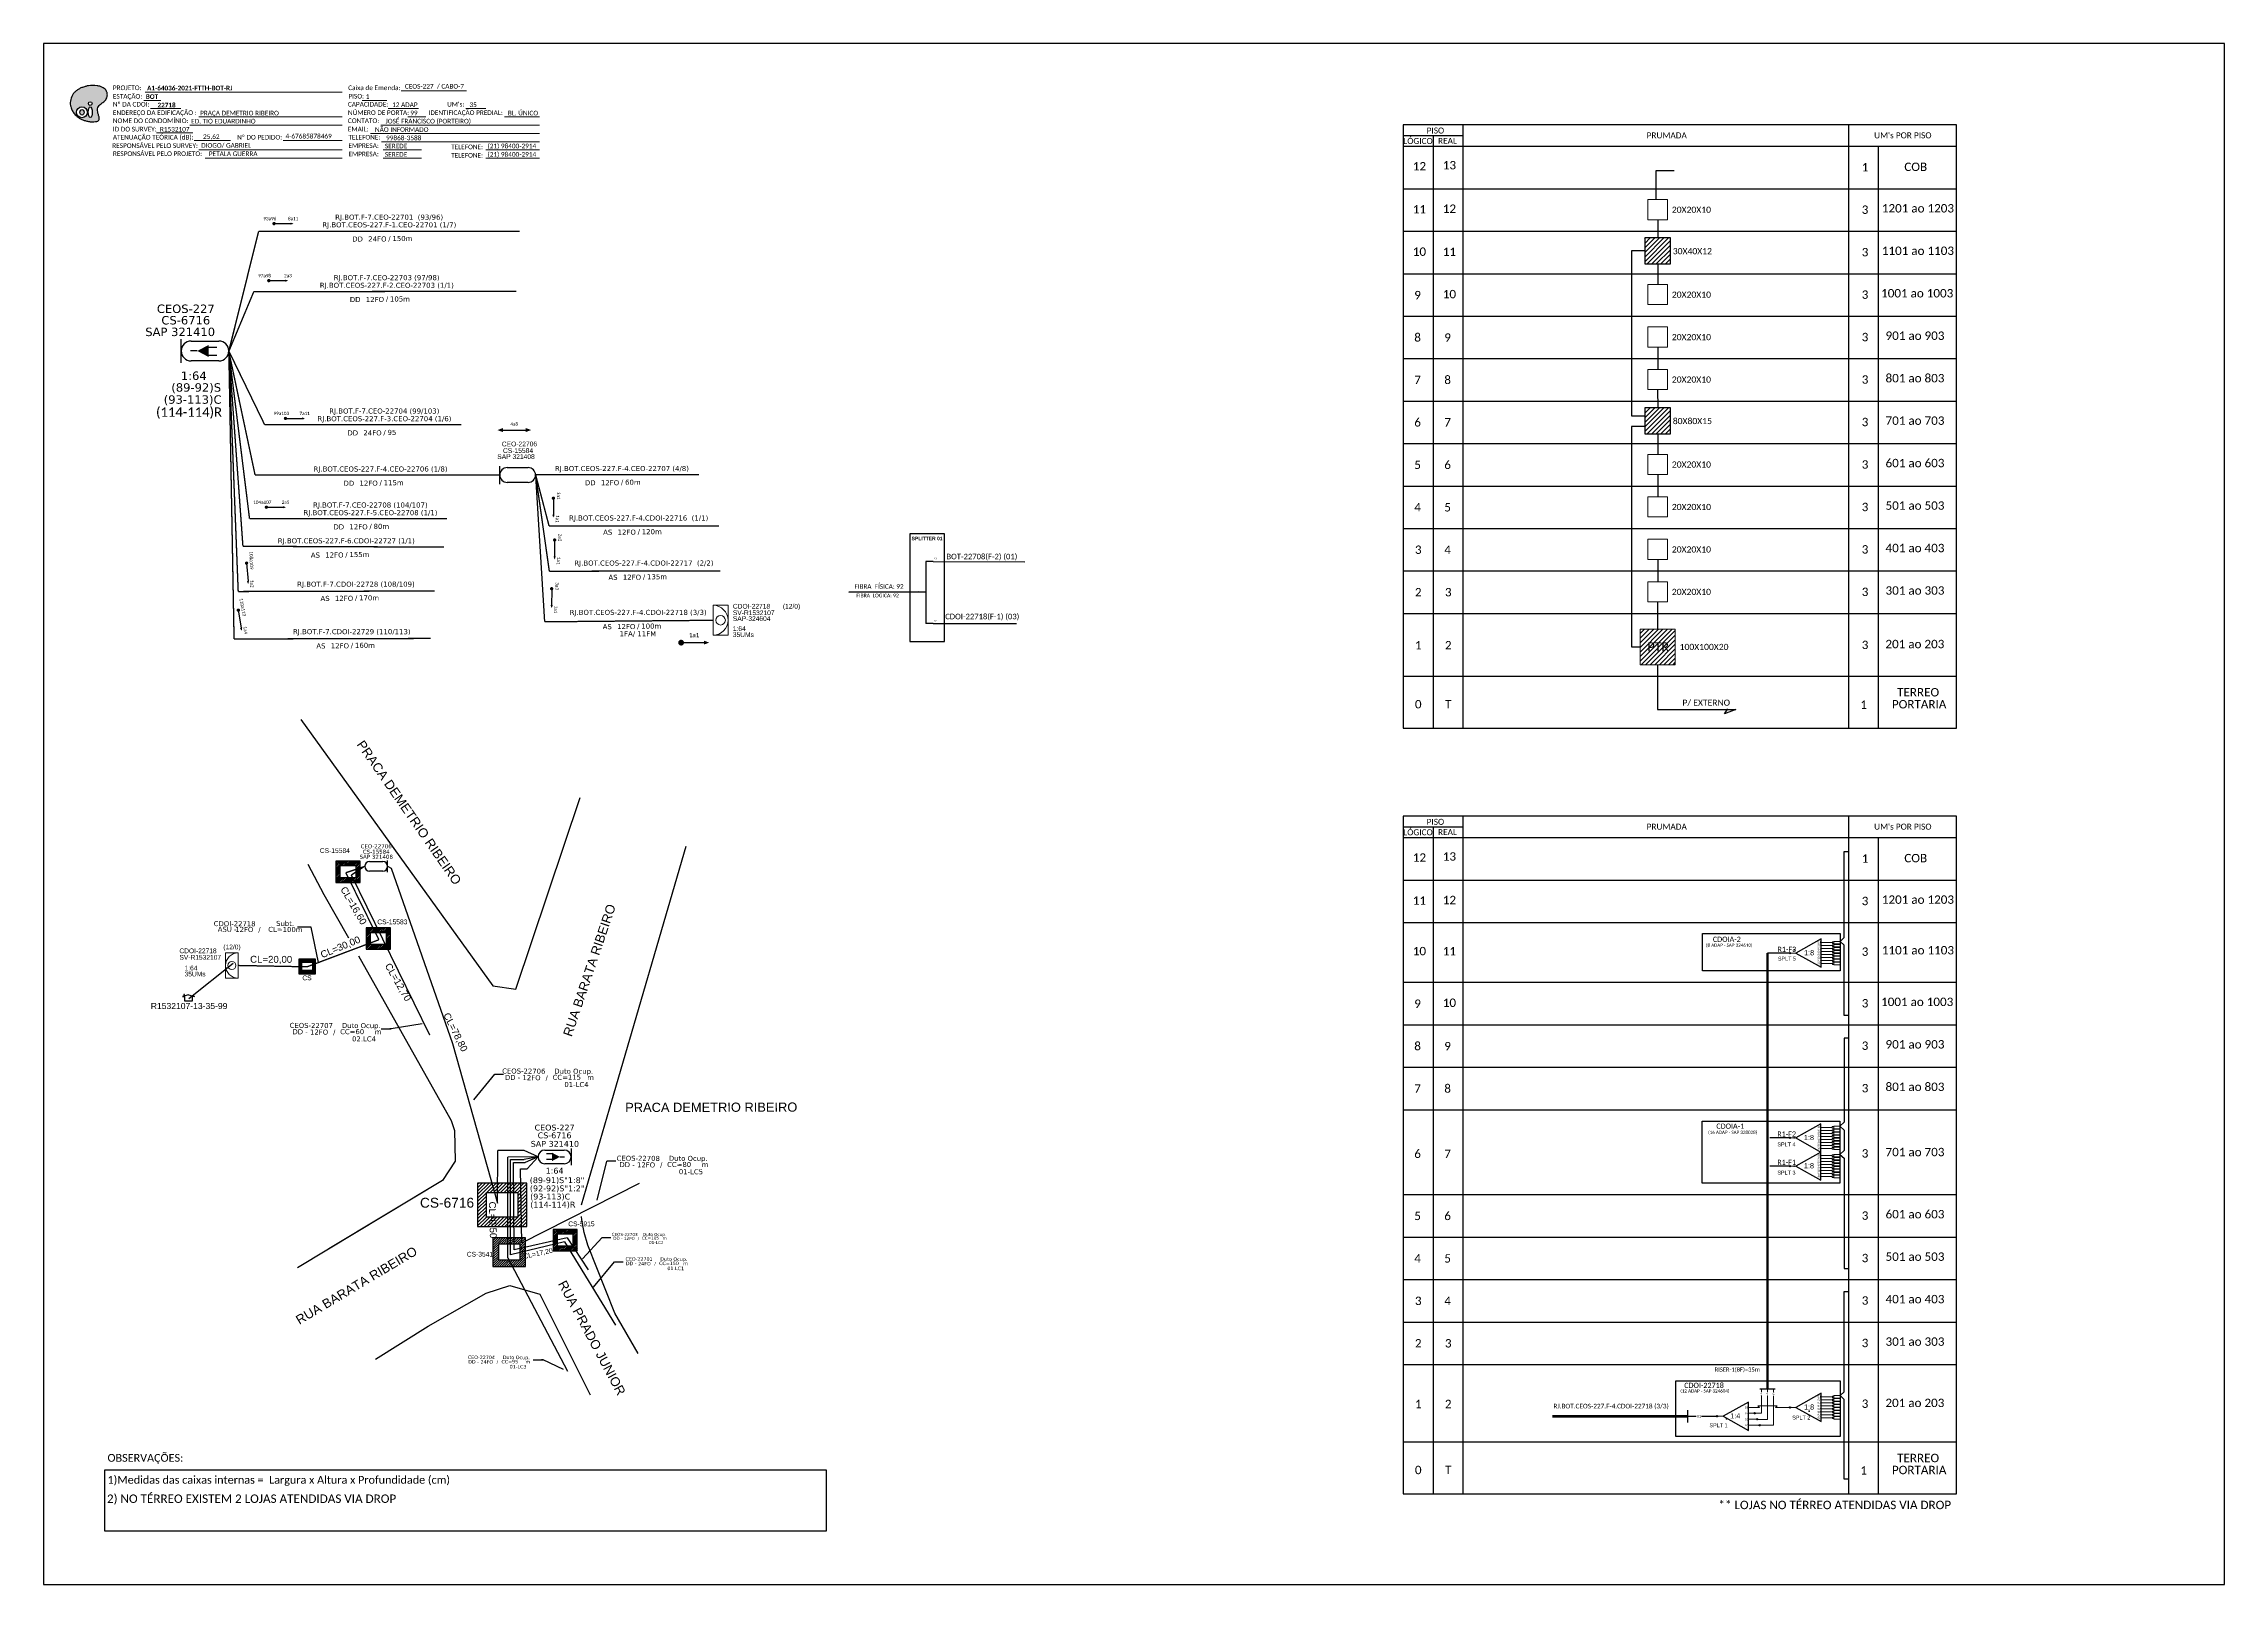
# Model space of a CAD drawing. Extents: x -4 to 837, y 1 to 595.
import ezdxf
from ezdxf.enums import TextEntityAlignment as Align

# ---------------------------------------------------------------- set-up
doc = ezdxf.new("R2010")
doc.units = 0
for name, color, linetype in [('10.0-Cartográfico', 4, 'Continuous'), ('10.1-Caixas Subterrâneas', 5, 'Continuous'), ('10.3-Nome das Ruas', 252, 'Continuous'), ('20.4-CEOS', 1, 'Continuous'), ('20.5-CEO', 1, 'Continuous'), ('CAP a instalar', 1, 'Continuous'), ('CD a instalar', 1, 'Continuous'), ('label_cabos', 7, 'Continuous'), ('Legenda', 1, 'Continuous'), ('METRAGEM', 92, 'Continuous'), ('SETA', 7, 'Continuous'), ('Surveys Casinhas', 7, 'Continuous'), ('surveys legendas', 7, 'Continuous'), ('UNIFILAR', 7, 'Continuous')]:
    doc.layers.add(name, color=color, linetype=linetype)
for name, color, linetype, lineweight in [("20.0-LEGENDA DOS CDO'S", 1, 'Continuous', 0), ('20.1-CDO_INTERIOR', 1, 'Continuous', 0), ('20.2-CDO_POSTE', 1, 'Continuous', 5), ('40.1-ETIQUETAS', 1, 'Continuous', 20)]:
    doc.layers.add(name, color=color, linetype=linetype, lineweight=lineweight)
doc.layers.add('DROP DE CLIENTE', color=140, linetype='Continuous', plot=False)
doc.layers.add('EXTRA', color=50, linetype='Continuous', plot=False)
doc.layers.get('UNIFILAR').off()
doc.styles.add('ARIAL', font='arial.ttf')
doc.styles.add('MtXpl_Calibri', font='calibri.ttf')
doc.styles.add('siredit', font='verdana.ttf')
doc.styles.add('WMF-Calibri0', font='calibri.ttf')
doc.styles.add('WMF-Calibri1', font='calibrib.ttf')
doc.linetypes.add('FENCELINE1', pattern='A,0.25,-0.1,[133,ltypeshp.shx,S=0.1,R=0,X=-0.1,Y=0],-0.1,1', length=1.45)
doc.dimstyles.new('CC', dxfattribs={"dimtxt": 0.8, "dimasz": 2, "dimexe": 0.18, "dimexo": 0.0625, "dimgap": 0.09, "dimtad": 0, "dimdec": 0, "dimrnd": 1, "dimzin": 0, "dimdsep": 46, "dimtxsty": 'siredit', "dimblk": 'NONE', "dimcen": 0, "dimse1": 1, "dimse2": 1, "dimsd1": 1, "dimsd2": 1, "dimclrt": 7, "dimadec": 0, "dimazin": 0, "dimtfac": 1, "dimtdec": 0, "dimtofl": 0, "dimtmove": 0, "dimatfit": 3, "dimfxl": 0, "dimtolj": 1, "dimtzin": 0, "dimarcsym": 0})

# ---------------------------------------------------------------- blocks, each defined once
blk = doc.blocks.new('OI')
h = blk.add_hatch(color=40)
edge = h.paths.add_edge_path()
edge.add_spline(control_points=[(4.35, -0.67), (3.92, -0.99), (3.26, -1.5), (2.81, -2.59), (2.9, -3.5), (3.06, -4.27), (3.31, -4.85), (3.37, -5.39), (3.4, -5.88), (3.2, -6.4), (2.54, -6.61), (1.65, -6.63), (0.55, -6.67), (-0.56, -6.42), (-1.61, -6.14), (-2.77, -5.61), (-3.92, -4.77), (-4.89, -3.7), (-5.34, -2.65), (-5.6, -1.94), (-5.85, -0.96), (-5.71, 0.47), (-5.1, 2.02), (-4.14, 3.02), (-3.3, 3.61), (-2.37, 4.16), (-1.36, 4.44), (-0.56, 4.7), (0.79, 4.85), (2.24, 4.97), (3.79, 4.57), (4.67, 4.21), (5.44, 3.65), (5.76, 2.99), (6.03, 2.21), (6.01, 1.46), (5.72, 0.64), (5.31, 0.08), (4.88, -0.38), (4.51, -0.55), (4.35, -0.67)], knot_values=[0, 0, 0, 0, 1.60434, 2.417191, 3.427595, 4.282808, 4.776746, 5.304182, 5.888771, 6.258406, 6.858137, 7.79129, 8.986195, 10.124242, 11.187857, 12.242908, 13.953784, 15.414161, 16.515391, 17.349188, 17.675853, 19.552021, 21.515531, 22.568638, 23.63245, 24.621084, 25.782718, 26.745347, 27.142653, 29.870543, 31.004649, 31.921532, 32.709589, 33.801391, 34.042471, 35.192333, 35.971461, 36.628871, 37.254359, 37.836911, 37.836911, 37.836911, 37.836911], degree=3, periodic=0)
h.paths.add_polyline_path([(1.13, -0.87, -1), (-0.04, -0.87, -1)], flags=16)
edge = h.paths.add_edge_path(flags=16)
edge.add_ellipse((0.56, -3.59), major_axis=(-0.02, 1.71), ratio=0.361305, start_angle=0, end_angle=360)
h.paths.add_polyline_path([(-0.36, -3.62, -1), (-3.8, -3.62, -1)], flags=16)
edge = h.paths.add_edge_path(flags=0)
edge.add_ellipse((-2.08, -3.62), major_axis=(0, 0.885), ratio=0.758294, start_angle=0, end_angle=360)
at = {"color": 40}
for centre, radius in [((-2.08, -3.62), 1.72), ((0.54, -0.87), 0.587)]:
    blk.add_circle(centre, radius, dxfattribs=at)
blk.add_ellipse((-2.08, -3.62), major_axis=(0, 0.885), ratio=0.758294, start_param=-3.141592653589792, end_param=3.141592653589792, dxfattribs=at)
blk.add_ellipse((0.56, -3.59), major_axis=(-0.02, 1.71), ratio=0.361305, dxfattribs=at)
at = {"color": 40, "start_tangent": (-0.800898, -0.598801), "end_tangent": (-0.800898, -0.598801)}
blk.add_spline([(4.35, -0.67), (3.2, -1.78), (2.9, -2.54), (2.92, -3.55), (3.12, -4.38), (3.28, -4.85), (3.37, -5.37), (3.35, -5.95), (3.2, -6.29), (2.66, -6.55), (1.73, -6.63), (0.54, -6.62), (-0.58, -6.41), (-1.6, -6.11), (-2.56, -5.67), (-3.95, -4.67), (-4.89, -3.56), (-5.37, -2.56), (-5.64, -1.78), (-5.72, -1.46), (-5.63, 0.42), (-4.84, 2.22), (-4.13, 2.99), (-3.27, 3.62), (-2.4, 4.09), (-1.3, 4.47), (-0.37, 4.72), (0.02, 4.77), (2.75, 4.8), (3.85, 4.53), (4.69, 4.16), (5.31, 3.68), (5.85, 2.73), (5.93, 2.5), (5.94, 1.35), (5.67, 0.62), (5.29, 0.08), (4.84, -0.36), (4.35, -0.67)], degree=3, dxfattribs=at)
blk = doc.blocks.new('ETIQUETA_RS5F')
at = {"layer": '40.1-ETIQUETAS', "color": 0, "style": 'siredit'}
blk.add_text('/', height=1.5, dxfattribs=at).set_placement((1.58, -1.95), align=Align.MIDDLE_RIGHT)
for tag, p in [('ETIQUETA_R_SECUNDARIA', (1.21, 2.1)), ('ETIQUETA_R_PRIMARIA', (1.21, 4.1)), ('F_ATIVAS/F_MORTAS', (1.14, -4.24))]:
    blk.add_attdef(tag, text='', height=1.5, dxfattribs=at).set_placement(p, align=Align.MIDDLE_CENTER)
for tag, p in [('TIPO_CABO', (-6.58, -2.12)), ('CAP_CABO', (0.4, -2.09))]:
    blk.add_attdef(tag, text='', height=1.5, dxfattribs=at).set_placement(p, align=Align.MIDDLE_RIGHT)
blk.add_attdef('METROS', text='', height=1.5, dxfattribs=at).set_placement((2.14, -1.95), align=Align.MIDDLE_LEFT)
for tag, p in [('FUSÃO_1', (0.85, -8.39)), ('FUSÃO_2', (0.85, -10.6)), ('FUSÃO_3', (0.85, -12.93)), ('FUSÃO_4', (0.85, -15.14)), ('FUSÃO_5', (0.85, -17.16))]:
    blk.add_attdef(tag, text='', height=1.5, dxfattribs=at).set_placement(p, align=Align.CENTER)
blk = doc.blocks.new('CDOE-TEXTO PADRÃO')
at = {"layer": "20.0-LEGENDA DOS CDO'S", "color": 0, "style": 'ARIAL'}
for tag, p in [('CDO_N', (0.49, 7.39)), ('SAP', (0.51, 1.67)), ('CORDOALHA', (0.5, 4.33)), ('SPLITER_1', (0.59, -0.91)), ('(XX-XX_F)S', (0.54, -8.29)), ('SPLITER_2', (0.6, -3.55)), ('(XX-XX_L)S', (0.55, -10.83)), ('UMS', (0.55, -13.15))]:
    blk.add_attdef(tag, p, '', height=1.7, rotation=0.11799, dxfattribs=at)
blk.add_attdef('FIBRAS_UTILIZADAS', text='', height=1.7, rotation=0.11799, dxfattribs=at).set_placement((19.77, 7.43), align=Align.CENTER)
blk = doc.blocks.new('SAN')
at = {"layer": 'SETA'}
blk.add_lwpolyline([(-2.58, 0), (6.02, 0)], dxfattribs=at)
for points in [[(-2.1, -0.66), (-3.93, 0), (-2.1, 0.67)], [(5.33, 0.68), (7.16, 0.01), (5.33, -0.65)]]:
    blk.add_solid(points, dxfattribs=at)
blk = doc.blocks.new('SPLT_1-8_SC-APC')
at = {"color": 1, "lineweight": 0}
blk.add_lwpolyline([(-17.04, -7.55), (-19.26, -7.55)], dxfattribs=at)
at = {"color": 1}
blk.add_lwpolyline([(-7.37, -2.1), (-17.04, -7.55), (-7.37, -13), (-7.37, -2.1)], dxfattribs=at)
at = {"color": 3, "lineweight": 0}
for points in [[(-2.99, -3.51), (-7.37, -3.51)], [(-7.37, -4.66), (-2.99, -4.66)], [(-7.37, -5.82), (-2.99, -5.82)], [(-7.37, -6.97), (-2.99, -6.97)], [(-7.37, -8.12), (-2.99, -8.12)], [(-2.41, -3.02), (-2.41, -4)], [(-2.41, -3.02), (0, -3.02)], [(-2.41, -4), (0, -4)], [(-2.41, -4.17), (-2.41, -5.16)], [(-2.41, -4.17), (0, -4.17)], [(-2.41, -5.16), (0, -5.16)], [(-2.41, -5.32), (-2.41, -6.31)], [(-2.41, -5.32), (0, -5.32)], [(-2.41, -6.31), (0, -6.31)], [(-2.41, -6.48), (-2.41, -7.46)], [(-2.41, -6.48), (0, -6.48)], [(-2.41, -7.46), (0, -7.46)], [(-2.41, -7.63), (-2.41, -8.62)], [(-2.41, -7.63), (0, -7.63)], [(-7.37, -9.28), (-2.99, -9.28)], [(-7.37, -10.43), (-2.99, -10.43)], [(-7.37, -11.58), (-2.99, -11.58)], [(-2.41, -8.62), (0, -8.62)], [(-2.41, -8.78), (-2.41, -9.77)], [(-2.41, -8.78), (0, -8.78)], [(-2.41, -9.77), (0, -9.77)], [(-2.41, -9.94), (-2.41, -10.92)], [(-2.41, -9.94), (0, -9.94)], [(-2.41, -10.92), (0, -10.92)], [(-2.41, -11.09), (-2.41, -12.08)], [(-2.41, -11.09), (0, -11.09)], [(-2.41, -12.08), (0, -12.08)]]:
    blk.add_lwpolyline(points, dxfattribs=at)
for points in [[(-2.99, -3.22), (-2.41, -3.22), (-2.41, -3.8), (-2.99, -3.8)], [(-2.99, -4.38), (-2.41, -4.38), (-2.41, -4.95), (-2.99, -4.95)], [(-2.99, -5.53), (-2.41, -5.53), (-2.41, -6.1), (-2.99, -6.1)], [(-2.99, -6.68), (-2.41, -6.68), (-2.41, -7.26), (-2.99, -7.26)], [(-2.99, -7.84), (-2.41, -7.84), (-2.41, -8.41), (-2.99, -8.41)], [(-2.99, -8.99), (-2.41, -8.99), (-2.41, -9.56), (-2.99, -9.56)], [(-2.99, -10.14), (-2.41, -10.14), (-2.41, -10.72), (-2.99, -10.72)], [(-2.99, -11.3), (-2.41, -11.3), (-2.41, -11.87), (-2.99, -11.87)]]:
    blk.add_lwpolyline(points, close=True, dxfattribs=at)
at = {"color": 1, "style": 'ARIAL'}
for s, height, p in [('1:8', 2, (-13.91, -8.4)), ('S1', 0.75, (-8.74, -3.78)), ('S2', 0.75, (-8.74, -4.97)), ('S3', 0.75, (-8.74, -6.18)), ('S4', 0.75, (-8.74, -7.36)), ('S5', 0.75, (-8.74, -8.57)), ('S6', 0.75, (-8.74, -9.69)), ('S7', 0.75, (-8.74, -10.78)), ('S8', 0.75, (-8.74, -11.9))]:
    blk.add_text(s, height=height, dxfattribs=at).set_placement(p)
blk = doc.blocks.new('SPLITTER_')
blk.add_point((0, 0))
at = {"style": 'ARIAL', "flags": 4}
blk.add_attdef('SPLT', (0, -3.26), '', height=1.5, dxfattribs=at)
blk = doc.blocks.new('SPLITTER FUTURO')
blk.add_point((0, 0))
at = {"style": 'ARIAL', "text_generation_flag": 6, "flags": 4}
for tag, p, height in [('SPLT', (-6.22, -4.1), 1.5), ('INSTAL.', (-6.25, -6.09), 1.25)]:
    blk.add_attdef(tag, p, '', height=height, rotation=180, dxfattribs=at)
blk = doc.blocks.new('SURVEY_SURVEY')
for p, q in [((0, 0.0000127), (-0.0000126, 0.000009)), ((-0.0000126, 0.000009), (-0.0000086, 0.000009)), ((-0.0000086, 0), (-0.0000086, 0.000009)), ((0.0000086, 0), (-0.0000086, 0)), ((0, 0.0000127), (0.0000126, 0.000009)), ((0.0000084, 0.0000132), (0.0000098, 0.0000132)), ((0.0000084, 0.0000103), (0.0000084, 0.0000132)), ((0.0000126, 0.000009), (0.0000086, 0.000009)), ((0.0000086, 0.000009), (0.0000086, 0)), ((0.0000098, 0.0000132), (0.0000098, 0.0000099))]:
    blk.add_line(p, q)
blk = doc.blocks.new('*X61')
at = {"color": 0, "linetype": 'Continuous'}
for p, q in [((-1.25, 0.34099), (-0.49099, 1.1)), ((-1.25, 0.517767), (-0.667767, 1.1)), ((-1.25, 0.694544), (-0.844544, 1.1)), ((-1.25, 0.87132), (-1.02132, 1.1)), ((-1.25, 1.048097), (-1.198097, 1.1)), ((-1.25, 0.164214), (-0.8035, 0.610714)), ((-1.25, -0.012563), (-0.8035, 0.433937)), ((-1.25, -0.18934), (-0.8035, 0.25716)), ((-1.25, -0.366117), (-0.8035, 0.080383)), ((-0.789214, 0.625), (-0.314214, 1.1)), ((-0.612437, 0.625), (-0.137437, 1.1)), ((-0.43566, 0.625), (0.03934, 1.1)), ((-0.258883, 0.625), (0.216117, 1.1)), ((-0.082107, 0.625), (0.392893, 1.1)), ((0.09467, 0.625), (0.56967, 1.1)), ((0.271447, 0.625), (0.746447, 1.1)), ((0.448223, 0.625), (0.923223, 1.1)), ((0.625, 0.625), (1.1, 1.1)), ((0.801777, 0.625), (1.25, 1.073223)), ((0.8035, 0.449947), (1.25, 0.896447)), ((0.8035, 0.27317), (1.25, 0.71967)), ((0.8035, 0.096393), (1.25, 0.542893)), ((0.8035, -0.080383), (1.25, 0.366117)), ((0.8035, -0.25716), (1.25, 0.18934)), ((0.8035, -0.433937), (1.25, 0.012563)), ((-1.25, -0.542893), (-0.8035, -0.096393)), ((-1.25, -0.71967), (-0.8035, -0.27317)), ((-1.25, -0.896447), (-0.8035, -0.449947)), ((-1.25, -1.073223), (-0.801777, -0.625)), ((-1.1, -1.1), (-0.625, -0.625)), ((-0.923223, -1.1), (-0.448223, -0.625)), ((-0.746447, -1.1), (-0.271447, -0.625)), ((-0.56967, -1.1), (-0.09467, -0.625)), ((-0.392893, -1.1), (0.082107, -0.625)), ((-0.216117, -1.1), (0.258883, -0.625)), ((-0.03934, -1.1), (0.43566, -0.625)), ((0.137437, -1.1), (0.612437, -0.625)), ((0.314214, -1.1), (0.789214, -0.625)), ((0.49099, -1.1), (1.25, -0.34099)), ((0.667767, -1.1), (1.25, -0.517767)), ((0.8035, -0.610714), (1.25, -0.164214)), ((0.844544, -1.1), (1.25, -0.694544)), ((1.02132, -1.1), (1.25, -0.87132)), ((1.198097, -1.1), (1.25, -1.048097))]:
    blk.add_line(p, q, dxfattribs=at)
blk = doc.blocks.new('MANHOLE_MQ')
at = {"color": 0, "linetype": 'Continuous'}
for p, q in [((0.00000623, 0.00000569), (-0.00000627, 0.00000569)), ((-0.00000627, 0.00000569), (-0.00000627, -0.00000531)), ((0.00000623, -0.00000531), (0.00000623, 0.00000569)), ((-0.00000404, 0.00000331), (0.00000399, 0.00000331)), ((-0.00000404, -0.00000294), (-0.00000404, 0.00000331)), ((0.00000399, 0.00000331), (0.00000399, -0.00000294)), ((-0.00000627, -0.00000531), (0.00000623, -0.00000531)), ((0.00000399, -0.00000294), (-0.00000404, -0.00000294)), ((0.00000399, -0.00000294), (0.00000399, -0.00000294))]:
    blk.add_line(p, q, dxfattribs=at)
at = {"color": 0, "linetype": 'Continuous', "xscale": 5e-06, "yscale": 5e-06, "zscale": 1e-05}
blk.add_blockref('*X61', (-0.00000002, 0.00000019), dxfattribs=at)
blk = doc.blocks.new('*U87')
at = {"layer": '20.4-CEOS', "color": 7, "style": 'siredit'}
for tag, p in [('FIBRAS_SPLITTER', (0, 0)), ('FIBRAS_TOP_C', (0, -4.13)), ('RESERVA_FINAIS', (0, -5.46))]:
    blk.add_attdef(tag, p, '', height=1.01, dxfattribs=at)
for tag, p, flags in [('ID_ATIVIDADE', (0, -6.77), 3), ('FATOR', (0, -8.09), 1), ('QTDE', (0, -9.4), 1), ('FID', (0, -10.71), 1)]:
    blk.add_attdef(tag, p, '', height=1.01, dxfattribs=dict(at, flags=flags))
blk = doc.blocks.new('*U86')
at = {"layer": '20.4-CEOS', "color": 7, "style": 'siredit'}
blk.add_attdef('FIBRAS_SPLITTER', (0, 0), '', height=1.01, dxfattribs=at)
for tag, p, flags in [('QTDE', (0, -4.11), 1), ('ID_ATIVIDADE', (0, -1.48), 3), ('FATOR', (0, -2.79), 3), ('FID', (0, -5.42), 1)]:
    blk.add_attdef(tag, p, '', height=1.01, dxfattribs=dict(at, flags=flags))
blk = doc.blocks.new('LEGENDA DOS CABOS')
at = {"layer": 'EXTRA', "color": 0, "style": 'siredit'}
for tag, p in [('ID', (4.6, 0.97)), ('XX', (9.03, 0.97))]:
    blk.add_attdef(tag, text='', height=0.48, rotation=359.69, dxfattribs=at).set_placement(p, align=Align.MIDDLE_CENTER)
at = {"layer": 'Legenda', "color": 0, "style": 'siredit'}
for tag, p in [('TIPO_CABO', (1.31, 0)), ('CABO', (4.69, -0.05)), ('/', (6.81, -0.05)), ('METROS', (10.03, -0.05))]:
    blk.add_attdef(tag, text='', height=0.8, rotation=359.69, dxfattribs=at).set_placement(p, align=Align.MIDDLE_CENTER)
blk = doc.blocks.new('_None')
blk = doc.blocks.new('Inst CB DT OCUP CFOA-SM-DD-S-12')
at = {"layer": 'label_cabos', "color": 0, "style": 'siredit'}
for tag, flags, p in [('ID_ATIVIDADE', 3, (1.31, 2.67)), ('FATOR', 1, (11.56, 2.55))]:
    blk.add_attdef(tag, text='', height=1, rotation=359.69, dxfattribs=dict(at, flags=flags)).set_placement(p, align=Align.MIDDLE_CENTER)
for tag, p in [('TIPO_CABO', (1.11, 0)), ('DESTINO_CABO', (3.13, 1.26)), ('CABO', (4.69, -0.05)), ('/', (7.71, -0.05)), ('LANCE', (10.41, 0.02)), ('TIPO_CABO', (13.11, 1.24)), ('UND', (16.46, 0)), ('FID', (13.65, -1.41))]:
    blk.add_attdef(tag, text='', height=1, rotation=359.69, dxfattribs=at).set_placement(p, align=Align.MIDDLE_CENTER)
blk.add_attdef('QTDE', (11.93, -0.45), '', height=1, rotation=359.69, dxfattribs=at)
blk = doc.blocks.new('Inst CB DT OCUP CFOA-SM-DD-G-24')
at = {"layer": 'label_cabos', "color": 0, "style": 'siredit'}
for tag, flags, p in [('ID_ATIVIDADE', 3, (1.31, 2.67)), ('FATOR', 1, (11.56, 2.55))]:
    blk.add_attdef(tag, text='', height=1, rotation=359.69001, dxfattribs=dict(at, flags=flags)).set_placement(p, align=Align.MIDDLE_CENTER)
for tag, p in [('TIPO_CABO', (1.11, 0)), ('DESTINO_CABO', (3.13, 1.26)), ('CABO', (4.69, -0.05)), ('/', (7.71, -0.05)), ('LANCE', (10.41, 0.02)), ('TIPO_CABO', (13.11, 1.24)), ('UND', (16.46, 0)), ('FID', (13.65, -1.41))]:
    blk.add_attdef(tag, text='', height=1, rotation=359.69001, dxfattribs=at).set_placement(p, align=Align.MIDDLE_CENTER)
blk.add_attdef('QTDE', (11.93, -0.45), '', height=1, rotation=359.69001, dxfattribs=at)

msp = doc.modelspace()

# ---------------------------------------------------------------- hatches: boundary and pattern name
h = msp.add_hatch()
h.set_pattern_fill('ANSI31', color=1, scale=10, style=0)
h.set_pattern_definition([(45, (-1.6215, 122.1842), (-0.8838835, 0.8838835), [])])
h.paths.add_polyline_path([(623.57, 520.35), (613.66, 520.35), (613.66, 510.3), (623.57, 510.3)])
h.paths.add_polyline_path([(621.88, 510.5), (621.88, 515.65)], flags=16)
h = msp.add_hatch()
h.set_pattern_fill('ANSI31', color=1, scale=10, style=0)
h.set_pattern_definition([(45, (-1.6215, 56.6967), (-0.8838835, 0.8838835), [])])
h.paths.add_polyline_path([(623.57, 454.86), (613.66, 454.86), (613.66, 444.82), (623.57, 444.82)])
h.paths.add_polyline_path([(621.88, 445.01), (621.88, 450.16)], flags=16)
h = msp.add_hatch()
h.set_pattern_fill('ANSI31', color=1, scale=10, style=0)
h.set_pattern_definition([(45, (0.2049, -28.1727), (-0.8838835, 0.8838835), [])])
h.paths.add_polyline_path([(611.83, 355.79), (625.4, 355.79), (625.4, 369.55), (611.83, 369.55)])
h.paths.add_polyline_path([(613.83, 360.14), (623.91, 360.14), (623.91, 365.29), (613.83, 365.29)], flags=24)
h = msp.add_hatch(color=3)
h.dxf.hatch_style = 1
edge = h.paths.add_edge_path()
edge.add_arc((669.73, 244.62), 0.242, 0, 360)
h = msp.add_hatch(color=3)
h.dxf.hatch_style = 1
edge = h.paths.add_edge_path()
edge.add_arc((669.7, 173.4), 0.256, 0, 360)
h = msp.add_hatch(color=3)
h.dxf.hatch_style = 1
edge = h.paths.add_edge_path()
edge.add_arc((669.7, 162.5), 0.256, 0, 360)
h = msp.add_hatch(color=3)
h.dxf.hatch_style = 1
edge = h.paths.add_edge_path()
edge.add_arc((655.99, 67.24), 0.256, 0, 360)
h = msp.add_hatch(color=3)
h.dxf.hatch_style = 1
edge = h.paths.add_edge_path()
edge.add_arc((669.7, 69.49), 0.256, 0, 360)
h = msp.add_hatch(color=3)
h.dxf.hatch_style = 1
edge = h.paths.add_edge_path()
edge.add_arc((641.45, 66.06), 0.256, 0, 360)
h = msp.add_hatch(color=3)
h.dxf.hatch_style = 1
edge = h.paths.add_edge_path()
edge.add_arc((656.98, 64.92), 0.256, 0, 360)
h = msp.add_hatch(color=3)
h.dxf.hatch_style = 1
edge = h.paths.add_edge_path()
edge.add_arc((657.98, 62.62), 0.256, 0, 360)

# ---------------------------------------------------------------- linework, layer by layer
for p, q in [((837.17, 595.26), (-3.83, 595.26)), ((-3.83, 595.26), (-3.83, 1.26)), ((837.17, 1.26), (837.17, 595.26)), ((-3.83, 1.26), (837.17, 1.26))]:
    msp.add_line(p, q)
at = {"color": 7, "linetype": 'Continuous'}
for p, q in [((336.42, 395.64), (336.42, 371.7)), ((339.28, 395.64), (336.42, 395.64)), ((333.59, 383.92), (336.41, 383.92)), ((339.28, 371.7), (336.42, 371.7))]:
    msp.add_line(p, q, dxfattribs=at)
at = {"color": 10, "linetype": 'Continuous'}
for p, q in [((339.28, 395.64), (374.61, 395.54)), ((339.28, 371.71), (371.3, 371.7))]:
    msp.add_line(p, q, dxfattribs=at)
at = {"color": 1, "linetype": 'Continuous', "lineweight": 60}
msp.add_line((333.59, 383.92), (306.67, 383.83), dxfattribs=at)
at = {"color": 3}
msp.add_line((618.61, 380.03), (618.61, 369.55), dxfattribs=at)
at = {"color": 5}
msp.add_line((669.73, 244.62), (660.98, 244.62), dxfattribs=at)
at = {"color": 7, "lineweight": 0}
for points in [[(34.76, 573.3), (41.31, 573.3)], [(35.28, 576.58), (111.25, 576.58)], [(119.05, 573.34), (128.53, 573.34)], [(134.09, 577.07), (159.22, 577.07)], [(37.42, 570.23), (49.06, 570.23)], [(52.58, 563.88), (111.25, 563.88)], [(55.99, 566.99), (111.25, 566.99)], [(126.21, 563.88), (187.44, 563.88)], [(129.1, 570.23), (140.71, 570.23)], [(136.68, 566.99), (143.62, 566.99)], [(159.04, 570.23), (166.7, 570.23)], [(173.85, 566.99), (187.41, 566.99)], [(39.74, 560.82), (53.69, 560.82)], [(54.28, 557.85), (68.22, 557.85)], [(88.51, 557.85), (111.27, 557.85)], [(122.17, 560.64), (187.44, 560.64)], [(126.46, 557.41), (187.44, 557.41)], [(55.99, 554.29), (111.25, 554.29)], [(58.48, 551.06), (111.25, 551.06)], [(127.07, 554.29), (141.86, 554.29)], [(127.07, 551.06), (141.86, 551.06)], [(166.67, 554.29), (187.44, 554.29)], [(166.67, 551.06), (187.44, 551.06)], [(653.6, 69.49), (657.85, 69.49)], [(657.85, 69.49), (657.3, 70.11), (660.98, 70.11)], [(664.11, 69.49), (664.67, 70.11), (660.98, 70.11)], [(664.11, 69.49), (669.44, 69.49)], [(653.6, 67.24), (655.99, 67.24)], [(653.6, 64.92), (656.98, 64.92)], [(653.6, 62.62), (657.98, 62.62)]]:
    msp.add_lwpolyline(points, dxfattribs=at)
at = {"color": 0}
for points in [[(733.81, 563.91), (520.49, 563.91)], [(520.49, 559.8), (543.64, 559.8)], [(520.49, 555.69), (733.81, 555.69)], [(733.81, 297.4), (520.49, 297.4)], [(520.49, 293.28), (543.64, 293.28)], [(520.49, 289.17), (733.81, 289.17)]]:
    msp.add_lwpolyline(points, dxfattribs=at)
for points in [[(520.49, 563.91), (520.49, 331.34), (733.81, 331.34), (733.81, 563.91)], [(543.64, 331.34), (543.64, 563.91)], [(692.21, 563.91), (692.21, 331.34)], [(532.06, 559.8), (532.06, 331.34)], [(703.79, 331.34), (703.79, 555.69)], [(520.49, 539.32), (733.81, 539.32)], [(520.49, 522.94), (733.81, 522.94)], [(520.49, 506.57), (733.81, 506.57)], [(520.49, 490.2), (733.81, 490.2)], [(520.49, 473.83), (733.81, 473.83)], [(520.49, 457.46), (733.81, 457.46)], [(520.49, 441.08), (733.81, 441.08)], [(520.49, 424.71), (733.81, 424.71)], [(520.49, 408.34), (733.81, 408.34)], [(520.49, 391.97), (733.81, 391.97)], [(520.49, 375.6), (733.81, 375.6)], [(520.49, 351.41), (733.81, 351.41)], [(520.49, 297.4), (520.49, 36.12), (733.81, 36.12), (733.81, 297.4)], [(543.64, 36.12), (543.64, 297.4)], [(692.21, 297.4), (692.21, 36.12)], [(532.06, 293.28), (532.06, 36.12)], [(703.79, 36.12), (703.79, 289.17)], [(520.49, 272.8), (733.81, 272.8)], [(99.32, 254.66), (94.09, 254.66)], [(520.49, 256.43), (733.81, 256.43)], [(520.49, 233.38), (733.81, 233.38)], [(126.39, 215.41), (130.21, 215.42), (129.66, 215.42)], [(520.49, 217), (733.81, 217)], [(170.2, 197.92), (173.58, 197.93)], [(520.49, 200.63), (733.81, 200.63)], [(520.49, 184.26), (733.81, 184.26)], [(216.79, 164.36), (213.41, 164.37)], [(520.49, 151.52), (733.81, 151.52)], [(211.55, 135), (214.94, 135)], [(520.49, 135.14), (733.81, 135.14)], [(216.33, 125.67), (219.71, 125.67)], [(520.49, 118.77), (733.81, 118.77)], [(520.49, 102.4), (733.81, 102.4)], [(184.94, 87.81), (188.77, 87.82), (188.21, 87.82)], [(520.49, 86.03), (733.81, 86.03)], [(520.49, 56.2), (733.81, 56.2)]]:
    msp.add_lwpolyline(points)
at = {"color": 3}
for points in [[(618.07, 535.14), (618.07, 546.38), (624.92, 546.38)], [(618.62, 527.37), (618.62, 520.35)], [(613.66, 515.32), (608.54, 515.32), (608.54, 451.72), (613.66, 451.72)], [(618.62, 510.3), (618.62, 502.4)], [(618.62, 478.26), (618.62, 469.66)], [(618.61, 461.89), (618.62, 454.86)], [(613.66, 447.7), (608.54, 447.7), (608.54, 362.72), (611.83, 362.72)], [(618.62, 444.82), (618.62, 436.91)], [(618.62, 429.14), (618.62, 420.54)], [(618.62, 396.4), (618.62, 387.8)], [(692.21, 220.61), (690.56, 220.61), (690.56, 247.64), (688.99, 249.15), (690.56, 250.66), (690.56, 283.83), (692.21, 283.83)], [(692.16, 211.88), (690.51, 211.88), (690.5, 179.43), (688.93, 177.93), (690.5, 176.42), (690.5, 168.54), (688.93, 167.03), (690.5, 165.52), (690.5, 123.04), (692.15, 123.04)], [(692.21, 41.86), (690.56, 41.86), (690.56, 72.51), (688.99, 74.02), (690.56, 75.52), (690.56, 114.11), (692.21, 114.11)], [(630.3, 66.06), (633.46, 66.06)], [(635.53, 66.06), (641.45, 66.06)]]:
    msp.add_lwpolyline(points, dxfattribs=at)
at = {"lineweight": 0}
for points in [[(622.44, 535.14), (614.78, 535.14), (614.78, 527.37), (622.44, 527.37)], [(622.44, 502.4), (614.78, 502.4), (614.78, 494.63), (622.44, 494.63)], [(622.44, 486.03), (614.78, 486.03), (614.78, 478.26), (622.44, 478.26)], [(622.44, 469.66), (614.78, 469.66), (614.78, 461.89), (622.44, 461.89)], [(622.44, 436.91), (614.78, 436.91), (614.78, 429.14), (622.44, 429.14)], [(622.44, 420.54), (614.78, 420.54), (614.78, 412.77), (622.44, 412.77)], [(622.44, 404.17), (614.78, 404.17), (614.78, 396.4), (622.44, 396.4)], [(622.44, 387.8), (614.78, 387.8), (614.78, 380.03), (622.44, 380.03)]]:
    msp.add_lwpolyline(points, close=True, dxfattribs=at)
at = {"color": 7, "const_width": 0.638}
for points in [[(84.71, 525.87, 1), (85.35, 525.87, 1)], [(82.69, 503.88, 1), (83.33, 503.88, 1)], [(89.12, 450.75, 1), (89.76, 450.75, 1)], [(192.76, 420.32, 1), (192.77, 419.69, 1)], [(81.78, 416.54, 1), (82.42, 416.54, 1)], [(193.23, 404.21, 1), (193.23, 403.57, 1)], [(74.4, 395.29, 1), (74.46, 394.66, 1)], [(192.1, 385.44, 1), (192.1, 384.8, 1)], [(71.2, 377.16, 1), (71.31, 376.53, 1)]]:
    msp.add_lwpolyline(points, format="xyb", close=True, dxfattribs=at)
at = {"color": 1}
for points in [[(623.57, 520.35), (613.66, 520.35), (613.66, 510.3), (623.57, 510.3)], [(623.57, 454.86), (613.66, 454.86), (613.66, 444.82), (623.57, 444.82)], [(635.86, 252.17), (688.99, 252.17), (688.99, 237.85), (635.86, 237.85)], [(635.8, 179.82), (688.93, 179.82), (688.93, 155.93), (635.8, 155.93)], [(625.66, 79.73), (688.99, 79.73), (688.99, 58.31), (625.66, 58.31)]]:
    msp.add_lwpolyline(points, close=True, dxfattribs=at)
at = {"color": 7}
msp.add_lwpolyline([(330.25, 364.74), (343.63, 364.74), (343.63, 406.27), (330.25, 406.27)], close=True, dxfattribs=at)
at = {"const_width": 1.12}
msp.add_lwpolyline([(241.46, 364.32, 1), (242.57, 364.32, 1)], format="xyb", close=True, dxfattribs=at)
msp.add_lwpolyline([(241.46, 364.32, 1), (242.57, 364.32, 1)], format="xyb", close=True, dxfattribs=at)
at = {"color": 1, "lineweight": 0}
msp.add_lwpolyline([(611.83, 369.55), (625.4, 369.55), (625.4, 355.79), (611.83, 355.79)], close=True, dxfattribs=at)
at = {"color": 1}
for points in [[(618.61, 355.79), (618.61, 338.51), (648.75, 338.51)], [(644.34, 336.91), (645.74, 338.74)], [(648.75, 338.51), (644.34, 336.91)], [(630.3, 63.66), (630.3, 68.37)], [(653.6, 71.51), (643.93, 66.06), (653.6, 60.61), (653.6, 71.51)]]:
    msp.add_lwpolyline(points, dxfattribs=at)
at = {"color": 5, "const_width": 1}
msp.add_lwpolyline([(660.98, 244.62), (660.98, 76.69), (660.98, 76.69), (660.98, 76.69)], dxfattribs=at)
at = {"color": 5}
for points in [[(669.67, 173.4), (661.83, 173.4)], [(669.67, 162.5), (661.83, 162.5)], [(658.07, 76.69), (663.89, 76.69)]]:
    msp.add_lwpolyline(points, dxfattribs=at)
at = {"color": 5, "lineweight": 0}
for points in [[(658.67, 76.66), (658.67, 75.34)], [(660.98, 76.69), (660.98, 75.37)], [(663.3, 76.69), (663.3, 75.4)], [(656.23, 67.2), (658.67, 67.2), (658.67, 73.92)], [(658.21, 62.62), (663.29, 62.62), (663.29, 73.98)], [(660.98, 73.95), (660.98, 64.88)], [(657.21, 64.88), (660.98, 64.88)]]:
    msp.add_lwpolyline(points, dxfattribs=at)
at = {"color": 1, "const_width": 1}
msp.add_lwpolyline([(577.94, 66.06), (630.3, 66.06)], dxfattribs=at)
at = {"color": 1, "lineweight": 0}
msp.add_lwpolyline([(643.93, 66.06), (641.71, 66.06)], dxfattribs=at)
at = {"color": 0}
msp.add_lwpolyline([(19.73, 45.46), (297.98, 45.46), (297.98, 21.75), (19.73, 21.75)], close=True, dxfattribs=at)
at = {"color": 3}
for centre, radius in [((669.73, 244.62), 0.242), ((669.7, 173.4), 0.256), ((669.7, 162.5), 0.256), ((655.99, 67.24), 0.256), ((669.7, 69.49), 0.256), ((641.45, 66.06), 0.256), ((656.98, 64.92), 0.256), ((657.98, 62.62), 0.256)]:
    msp.add_circle(centre, radius, dxfattribs=at)
at = {"layer": '10.0-Cartográfico'}
for points in [[(95.42, 334.72), (169.47, 231.95)], [(178.31, 230.74), (203.04, 304.66)], [(98.11, 278.92), (104.27, 267.25)], [(215.29, 187.66), (243.9, 285.87)], [(104.27, 267.25), (113.72, 250.47)], [(117.57, 243.63), (146.03, 193.1)], [(169.47, 231.95), (178.31, 230.74)], [(146.03, 193.1), (153.37, 180.08), (154.66, 176.25), (154.74, 170.5), (154.82, 164.36), (149.95, 157.02), (94.07, 123.33)], [(149.22, 187.44), (153.37, 180.08), (154.66, 176.25), (154.74, 170.5), (154.82, 164.36), (149.95, 157.02), (106.2, 130.64)], [(203.6, 147.53), (215.29, 187.66)], [(216.47, 105.83), (206.09, 132.01), (204.64, 136.87), (203.75, 141.82), (203.66, 143.07)], [(124.17, 88.13), (144.45, 100.84), (166.84, 113.51), (175.95, 116.44), (187.58, 113.18), (206.99, 74.29)], [(225.45, 90.29), (216.47, 105.83)]]:
    msp.add_lwpolyline(points, dxfattribs=at)
at = {"layer": '20.1-CDO_INTERIOR', "color": 1, "lineweight": 18}
msp.add_lwpolyline([(260.11, 367.2), (260.11, 378.72), (254.35, 378.72), (254.35, 367.2)], close=True, dxfattribs=at)
at = {"layer": '20.1-CDO_INTERIOR', "lineweight": 18}
msp.add_lwpolyline([(66.34, 235), (66.34, 244.72), (71.2, 244.73), (71.21, 235)], close=True, dxfattribs=at)
at = {"layer": '20.1-CDO_INTERIOR', "color": 1, "lineweight": 18}
msp.add_circle((257.23, 372.96), 1.84, dxfattribs=at)
at = {"layer": '20.1-CDO_INTERIOR', "lineweight": 18}
msp.add_circle((68.77, 239.86), 1.56, dxfattribs=at)
at = {"layer": '20.1-CDO_INTERIOR', "color": 1, "lineweight": 18}
msp.add_arc((254.35, 372.96), 5.76, 270, 90, dxfattribs=at)
at = {"layer": '20.1-CDO_INTERIOR', "lineweight": 18}
msp.add_arc((71.2, 239.86), 4.86, 90.02759, 270.02759, dxfattribs=at)
at = {"layer": '20.4-CEOS', "color": 7}
for p, q in [((53.04, 480.6), (63.76, 480.6)), ((63.76, 472.95), (53.04, 472.95)), ((189.5, 168.71), (196.93, 168.71)), ((196.93, 163.41), (189.5, 163.41))]:
    msp.add_line(p, q, dxfattribs=at)
at = {"layer": '20.4-CEOS', "color": 5}
for p, q in [((172.07, 425.48), (172.07, 432.41)), ((174.95, 431.81), (183.01, 431.81)), ((183.01, 426.07), (174.95, 426.07))]:
    msp.add_line(p, q, dxfattribs=at)
at = {"layer": '20.4-CEOS', "color": 7}
for points in [[(49.22, 472.16), (49.22, 481.38)], [(55.44, 476.77), (52.86, 476.77)], [(59.67, 478.29), (62.93, 478.29)], [(59.67, 475.11), (62.93, 475.11)], [(199.58, 169.25), (199.58, 162.87)], [(192.34, 167.21), (190.08, 167.21)], [(192.34, 165.01), (190.08, 165.01)], [(195.27, 166.06), (197.05, 166.06)]]:
    msp.add_lwpolyline(points, dxfattribs=at)
for points in [[(55.44, 476.77, 0, 4.72, 0), (59.87, 476.77, 4.72, 4.72, 0)], [(195.27, 166.06, 0, 3.27, 0), (192.2, 166.06, 3.27, 3.27, 0)]]:
    msp.add_lwpolyline(points, format="xyseb", dxfattribs=at)
for centre, radius, start, end in [((53.04, 476.77), 3.82, 90, 270), ((63.76, 476.77), 3.82, 270, 90), ((189.5, 166.06), 2.65, 90, 270), ((196.93, 166.06), 2.65, 270, 90)]:
    msp.add_arc(centre, radius, start, end, dxfattribs=at)
at = {"layer": '20.4-CEOS', "color": 5}
for centre, start, end in [((174.95, 428.94), 90, 270), ((183.01, 428.94), 270, 90)]:
    msp.add_arc(centre, 2.87, start, end, dxfattribs=at)
at = {"layer": '20.5-CEO', "color": 5}
for p, q in [((121.87, 279.92), (127.01, 279.92)), ((127.01, 276.26), (121.87, 276.26))]:
    msp.add_line(p, q, dxfattribs=at)
msp.add_lwpolyline([(128.84, 275.88), (128.84, 280.3)], dxfattribs=at)
for centre, start, end in [((121.87, 278.09), 90, 270), ((127.01, 278.09), 270, 90)]:
    msp.add_arc(centre, 1.83, start, end, dxfattribs=at)
at = {"layer": 'CAP a instalar', "color": 7, "ltscale": 5}
for p, q in [((120.03, 278.09), (114.85, 274.73)), ((128.84, 278.09), (130.26, 277.36)), ((145.11, 213.02), (114.85, 274.73)), ((130.26, 277.36), (153.81, 209.79)), ((145.11, 213.02), (145.11, 213.02)), ((153.81, 209.79), (171.25, 148.17)), ((171.25, 148.17), (171.3, 168.57)), ((181.52, 168.57), (171.3, 168.57)), ((186.86, 166.06), (181.52, 168.57)), ((175.15, 127.19), (175.16, 165.92)), ((186.86, 166.06), (175.16, 165.92)), ((176.27, 165.01), (181.52, 165.01)), ((176.27, 128.25), (176.27, 165.01)), ((177.37, 163.87), (181.88, 163.87)), ((177.57, 130.18), (177.37, 163.87)), ((180.05, 161.48), (182.7, 161.48)), ((180.55, 132.93), (180.05, 161.48)), ((186.86, 166.06), (181.52, 165.01)), ((186.86, 166.06), (181.88, 163.87)), ((186.86, 166.06), (182.7, 161.48)), ((180.55, 132.93), (225.91, 155.97)), ((198.12, 134.86), (177.57, 130.18)), ((198.12, 134.86), (198.12, 134.86)), ((198.12, 134.86), (206.17, 122.56)), ((175.15, 127.19), (198.26, 83.51)), ((197.05, 133.35), (176.27, 128.25)), ((197.05, 133.35), (216.7, 101.13))]:
    msp.add_line(p, q, dxfattribs=at)
at = {"layer": 'CAP a instalar', "color": 7, "ltscale": 5.3, "const_width": 0.52}
for points in [[(79.08, 522.9), (67.58, 476.61)], [(79.08, 522.9), (67.59, 476.77)], [(79.08, 522.9), (179.7, 522.9)], [(67.58, 476.61), (77.22, 499.64)], [(77.22, 499.64), (178.41, 499.76)], [(67.46, 476.38), (67.46, 476.38)], [(67.58, 476.61), (75.57, 412.17)], [(71.21, 384.03), (67.58, 476.61)], [(67.58, 476.61), (77.72, 428.94)], [(67.59, 476.88), (69.61, 365.73)], [(67.59, 476.88), (73.03, 401.47)], [(67.59, 476.77), (81.41, 448.33)], [(81.41, 448.33), (157.22, 448.33)], [(77.72, 428.94), (172.07, 428.94)], [(185.89, 429.12), (248.9, 429.12)], [(75.57, 412.17), (151.7, 412.1)], [(71.21, 384.03), (147.02, 384.24)], [(69.61, 365.73), (145.42, 365.94)]]:
    msp.add_lwpolyline(points, dxfattribs=at)
at = {"layer": 'CAP a instalar', "color": 8, "ltscale": 5.3, "const_width": 0.52}
for points in [[(191.08, 409.35), (185.89, 429.12)], [(191.19, 391.84), (185.89, 429.12)], [(191.08, 409.35), (256.65, 409.35)], [(73.03, 401.47), (150.6, 401.15)], [(191.19, 391.84), (257.09, 391.98)]]:
    msp.add_lwpolyline(points, dxfattribs=at)
at = {"layer": 'CAP a instalar', "color": 7, "linetype": 'FENCELINE1', "ltscale": 5.3, "const_width": 0.52}
for points in [[(71.21, 384.03), (147.02, 384.24)], [(69.61, 365.73), (145.42, 365.94)]]:
    msp.add_lwpolyline(points, dxfattribs=at)
at = {"layer": 'CAP a instalar', "ltscale": 5, "const_width": 0.508}
msp.add_lwpolyline([(201.23, 141.3), (201.23, 141.3)], dxfattribs=at)
at = {"layer": 'CD a instalar', "color": 1, "linetype": 'FENCELINE1', "ltscale": 5, "const_width": 0.513}
for points in [[(189.39, 372.36), (185.89, 429.12)], [(189.39, 372.36), (254.35, 372.94)], [(120.03, 278.09), (114.39, 276.17)], [(114.39, 276.17), (112.72, 275.61)], [(112.72, 275.61), (125.46, 249.78)], [(71.2, 239.86), (97.78, 239.35), (97.78, 239.35), (125.46, 249.78)]]:
    msp.add_lwpolyline(points, dxfattribs=at)
at = {"layer": 'DROP DE CLIENTE'}
msp.add_lwpolyline([(69.29, 240.59), (52.23, 227.06)], dxfattribs=at)
at = {"layer": 'SETA', "color": 7}
for points in [[(85.03, 525.87), (91.99, 525.87)], [(83.01, 503.88), (89.97, 503.88)], [(89.44, 450.75), (96.4, 450.75)], [(82.1, 416.54), (89.06, 416.54)], [(192.76, 420.01), (192.75, 413.05)], [(193.23, 403.89), (193.22, 396.93)], [(74.43, 394.98), (75.01, 388.04)], [(192.1, 385.12), (192.09, 378.16)], [(71.25, 376.85), (72.4, 369.98)]]:
    msp.add_lwpolyline(points, dxfattribs=at)
at = {"layer": 'SETA'}
msp.add_lwpolyline([(242.01, 364.32), (251.6, 364.32)], dxfattribs=at)
msp.add_lwpolyline([(242.01, 364.32), (251.6, 364.32)], dxfattribs=at)
at = {"layer": 'SETA', "color": 7}
for points in [[(91.38, 526.3), (92.55, 525.88), (91.38, 525.44)], [(89.36, 504.31), (90.53, 503.89), (89.36, 503.46)], [(95.79, 451.18), (96.96, 450.76), (95.79, 450.32)], [(88.45, 416.96), (89.62, 416.54), (88.45, 416.11)], [(193.18, 413.66), (192.76, 412.49), (192.33, 413.65)], [(193.65, 397.54), (193.23, 396.37), (192.8, 397.54)], [(75.38, 388.08), (75.06, 386.88), (74.53, 388.01)], [(192.52, 378.77), (192.1, 377.6), (191.67, 378.77)], [(72.76, 370.05), (72.54, 368.83), (71.92, 369.91)]]:
    msp.add_solid(points, dxfattribs=at)
at = {"layer": 'SETA'}
msp.add_solid([(250.83, 365.07), (252.88, 364.33), (250.83, 363.59)], dxfattribs=at)
msp.add_solid([(250.83, 365.07), (252.88, 364.33), (250.83, 363.59)], dxfattribs=at)

# ---------------------------------------------------------------- block references
at = {"color": 7, "xscale": 1.213923925163967, "yscale": 1.213923925163967, "zscale": 1.213923925163967, "rotation": 0.1532896023949059}
msp.add_blockref('OI', (13.47, 573.2), dxfattribs=at)
ref = msp.add_blockref('SPLITTER FUTURO', (671.2, 245.84))
ref.add_attrib('SPLT', 'SPLT 5', (664.97, 241.74), dxfattribs={"height": 1.5, "rotation": 180, "style": 'ARIAL', "text_generation_flag": 6})
at = {"color": 3}
for p in [(688.99, 252.17), (688.93, 180.94), (688.93, 170.05), (688.99, 77.03)]:
    msp.add_blockref('SPLT_1-8_SC-APC', p, dxfattribs=at)
at = {"color": 0, "lineweight": 0}
ref = msp.add_blockref('Inst CB DT OCUP CFOA-SM-DD-S-12', (93.35, 214.29), dxfattribs=dict(at, xscale=1.932729432837377, yscale=1.932729432837377, zscale=1.531905200573256))
ref.add_attrib('DESTINO_CABO', 'CEOS-22707', dxfattribs={"layer": 'label_cabos', "color": 0, "height": 1.933, "rotation": 359.69001, "style": 'siredit', "oblique": 360}).set_placement((99.4, 216.73), align=Align.MIDDLE_CENTER)
ref.add_attrib('TIPO_CABO', 'Duto Ocup.', dxfattribs={"layer": 'label_cabos', "color": 0, "height": 1.933, "rotation": 359.69001, "style": 'siredit', "oblique": 360}).set_placement((118.68, 216.7), align=Align.MIDDLE_CENTER)
ref.add_attrib('/', '/', dxfattribs={"layer": 'label_cabos', "color": 0, "height": 1.93, "rotation": 359.69001, "style": 'siredit', "oblique": 360}).set_placement((108.26, 214.19), align=Align.MIDDLE_CENTER)
ref.add_attrib('FID', '02.LC4', dxfattribs={"layer": 'label_cabos', "color": 0, "height": 1.933, "rotation": 359.69001, "style": 'siredit', "oblique": 360}).set_placement((119.73, 211.56), align=Align.MIDDLE_CENTER)
ref.add_attrib('LANCE', 'CC=', dxfattribs={"layer": 'label_cabos', "color": 0, "height": 1.933, "rotation": 359.69001, "style": 'siredit', "oblique": 360}).set_placement((113.47, 214.33), align=Align.MIDDLE_CENTER)
ref.add_attrib('UND', 'm', dxfattribs={"layer": 'label_cabos', "color": 0, "height": 1.93, "rotation": 359.69001, "style": 'siredit', "oblique": 360}).set_placement((125.17, 214.29), align=Align.MIDDLE_CENTER)
ref.add_attrib('CABO', '12FO', dxfattribs={"layer": 'label_cabos', "color": 0, "height": 1.933, "rotation": 359.69001, "style": 'siredit', "oblique": 360}).set_placement((102.41, 214.19), align=Align.MIDDLE_CENTER)
ref.add_attrib('TIPO_CABO', 'DD - ', dxfattribs={"layer": 'label_cabos', "color": 0, "height": 1.933, "rotation": 359.69001, "style": 'siredit', "oblique": 360}).set_placement((95.5, 214.28), align=Align.MIDDLE_CENTER)
ref.add_attrib('QTDE', '60', (116.41, 213.41), dxfattribs={"layer": 'label_cabos', "color": 0, "height": 1.933, "rotation": 359.69001, "style": 'siredit', "oblique": 360})
ref = msp.add_blockref('Inst CB DT OCUP CFOA-SM-DD-S-12', (175.28, 196.7), dxfattribs=dict(at, xscale=1.932729432837377, yscale=1.932729432837377, zscale=1.531905200573256))
ref.add_attrib('DESTINO_CABO', 'CEOS-22706', dxfattribs={"layer": 'label_cabos', "color": 0, "height": 1.933, "rotation": 359.69001, "style": 'siredit', "oblique": 360}).set_placement((181.33, 199.14), align=Align.MIDDLE_CENTER)
ref.add_attrib('TIPO_CABO', 'Duto Ocup.', dxfattribs={"layer": 'label_cabos', "color": 0, "height": 1.933, "rotation": 359.69001, "style": 'siredit', "oblique": 360}).set_placement((200.61, 199.1), align=Align.MIDDLE_CENTER)
ref.add_attrib('/', '/', dxfattribs={"layer": 'label_cabos', "color": 0, "height": 1.93, "rotation": 359.69001, "style": 'siredit', "oblique": 360}).set_placement((190.19, 196.6), align=Align.MIDDLE_CENTER)
ref.add_attrib('FID', '01-LC4', dxfattribs={"layer": 'label_cabos', "color": 0, "height": 1.933, "rotation": 359.69001, "style": 'siredit', "oblique": 360}).set_placement((201.66, 193.96), align=Align.MIDDLE_CENTER)
ref.add_attrib('LANCE', 'CC=', dxfattribs={"layer": 'label_cabos', "color": 0, "height": 1.933, "rotation": 359.69001, "style": 'siredit', "oblique": 360}).set_placement((195.4, 196.74), align=Align.MIDDLE_CENTER)
ref.add_attrib('UND', 'm', dxfattribs={"layer": 'label_cabos', "color": 0, "height": 1.93, "rotation": 359.69001, "style": 'siredit', "oblique": 360}).set_placement((207.1, 196.7), align=Align.MIDDLE_CENTER)
ref.add_attrib('CABO', '12FO', dxfattribs={"layer": 'label_cabos', "color": 0, "height": 1.933, "rotation": 359.69001, "style": 'siredit', "oblique": 360}).set_placement((184.34, 196.6), align=Align.MIDDLE_CENTER)
ref.add_attrib('TIPO_CABO', 'DD - ', dxfattribs={"layer": 'label_cabos', "color": 0, "height": 1.933, "rotation": 359.69001, "style": 'siredit', "oblique": 360}).set_placement((177.43, 196.69), align=Align.MIDDLE_CENTER)
ref.add_attrib('QTDE', '115', (198.34, 195.82), dxfattribs={"layer": 'label_cabos', "color": 0, "height": 1.933, "rotation": 359.69001, "style": 'siredit', "oblique": 360})
ref = msp.add_blockref('SPLITTER_', (671.32, 173.4), dxfattribs=dict(xscale=-1))
ref.add_attrib('SPLT', 'SPLT 4', (664.79, 170.14), dxfattribs={"height": 1.5, "style": 'ARIAL'})
ref = msp.add_blockref('Inst CB DT OCUP CFOA-SM-DD-S-12', (219.44, 163.08), dxfattribs=dict(at, xscale=1.932729432837377, yscale=1.932729432837377, zscale=1.531905200573256))
ref.add_attrib('DESTINO_CABO', 'CEOS-22708', dxfattribs={"layer": 'label_cabos', "color": 0, "height": 1.933, "rotation": 359.69001, "style": 'siredit', "oblique": 360}).set_placement((225.49, 165.52), align=Align.MIDDLE_CENTER)
ref.add_attrib('TIPO_CABO', 'Duto Ocup.', dxfattribs={"layer": 'label_cabos', "color": 0, "height": 1.933, "rotation": 359.69001, "style": 'siredit', "oblique": 360}).set_placement((244.77, 165.49), align=Align.MIDDLE_CENTER)
ref.add_attrib('/', '/', dxfattribs={"layer": 'label_cabos', "color": 0, "height": 1.93, "rotation": 359.69001, "style": 'siredit', "oblique": 360}).set_placement((234.35, 162.98), align=Align.MIDDLE_CENTER)
ref.add_attrib('FID', '01-LC5', dxfattribs={"layer": 'label_cabos', "color": 0, "height": 1.933, "rotation": 359.69001, "style": 'siredit', "oblique": 360}).set_placement((245.82, 160.35), align=Align.MIDDLE_CENTER)
ref.add_attrib('LANCE', 'CC=', dxfattribs={"layer": 'label_cabos', "color": 0, "height": 1.933, "rotation": 359.69001, "style": 'siredit', "oblique": 360}).set_placement((239.56, 163.12), align=Align.MIDDLE_CENTER)
ref.add_attrib('UND', 'm', dxfattribs={"layer": 'label_cabos', "color": 0, "height": 1.93, "rotation": 359.69001, "style": 'siredit', "oblique": 360}).set_placement((251.26, 163.08), align=Align.MIDDLE_CENTER)
ref.add_attrib('CABO', '12FO', dxfattribs={"layer": 'label_cabos', "color": 0, "height": 1.933, "rotation": 359.69001, "style": 'siredit', "oblique": 360}).set_placement((228.5, 162.98), align=Align.MIDDLE_CENTER)
ref.add_attrib('TIPO_CABO', 'DD - ', dxfattribs={"layer": 'label_cabos', "color": 0, "height": 1.933, "rotation": 359.69001, "style": 'siredit', "oblique": 360}).set_placement((221.59, 163.07), align=Align.MIDDLE_CENTER)
ref.add_attrib('QTDE', '80', (242.5, 162.2), dxfattribs={"layer": 'label_cabos', "color": 0, "height": 1.933, "rotation": 359.69001, "style": 'siredit', "oblique": 360})
ref = msp.add_blockref('SPLITTER_', (671.32, 162.5), dxfattribs=dict(xscale=-1))
ref.add_attrib('SPLT', 'SPLT 3', (664.79, 159.24), dxfattribs={"height": 1.5, "style": 'ARIAL'})
ref = msp.add_blockref('Inst CB DT OCUP CFOA-SM-DD-S-12', (216.61, 134.72), dxfattribs=dict(at, xscale=1.159121606657579, yscale=1.159121606657579, zscale=1.319371496456547))
ref.add_attrib('DESTINO_CABO', 'CEOS-22703', dxfattribs={"layer": 'label_cabos', "color": 0, "height": 1.159, "rotation": 359.69001, "style": 'siredit', "oblique": 360}).set_placement((220.24, 136.18), align=Align.MIDDLE_CENTER)
ref.add_attrib('TIPO_CABO', 'Duto Ocup.', dxfattribs={"layer": 'label_cabos', "color": 0, "height": 1.159, "rotation": 359.69001, "style": 'siredit', "oblique": 360}).set_placement((231.8, 136.16), align=Align.MIDDLE_CENTER)
ref.add_attrib('/', '/', dxfattribs={"layer": 'label_cabos', "color": 0, "height": 1.16, "rotation": 359.69001, "style": 'siredit', "oblique": 360}).set_placement((225.55, 134.66), align=Align.MIDDLE_CENTER)
ref.add_attrib('FID', '01-LC2', dxfattribs={"layer": 'label_cabos', "color": 0, "height": 1.159, "rotation": 359.69001, "style": 'siredit', "oblique": 360}).set_placement((232.43, 133.08), align=Align.MIDDLE_CENTER)
ref.add_attrib('LANCE', 'CC=', dxfattribs={"layer": 'label_cabos', "color": 0, "height": 1.159, "rotation": 359.69001, "style": 'siredit', "oblique": 360}).set_placement((228.68, 134.74), align=Align.MIDDLE_CENTER)
ref.add_attrib('UND', 'm', dxfattribs={"layer": 'label_cabos', "color": 0, "height": 1.16, "rotation": 359.69001, "style": 'siredit', "oblique": 360}).set_placement((235.69, 134.72), align=Align.MIDDLE_CENTER)
ref.add_attrib('CABO', '12FO', dxfattribs={"layer": 'label_cabos', "color": 0, "height": 1.159, "rotation": 359.69001, "style": 'siredit', "oblique": 360}).set_placement((222.04, 134.66), align=Align.MIDDLE_CENTER)
ref.add_attrib('TIPO_CABO', 'DD - ', dxfattribs={"layer": 'label_cabos', "color": 0, "height": 1.159, "rotation": 359.69001, "style": 'siredit', "oblique": 360}).set_placement((217.9, 134.71), align=Align.MIDDLE_CENTER)
ref.add_attrib('QTDE', '105', (230.44, 134.19), dxfattribs={"layer": 'label_cabos', "color": 0, "height": 1.159, "rotation": 359.69001, "style": 'siredit', "oblique": 360})
ref = msp.add_blockref('Inst CB DT OCUP CFOA-SM-DD-G-24', (221.58, 124.98), dxfattribs=dict(at, xscale=1.345837219372496, yscale=1.345837219372496, zscale=1.345837219372496))
ref.add_attrib('DESTINO_CABO', 'CEO-22701', dxfattribs={"layer": 'label_cabos', "color": 0, "height": 1.346, "rotation": 359.69001, "style": 'siredit'}).set_placement((225.79, 126.68), align=Align.MIDDLE_CENTER)
ref.add_attrib('TIPO_CABO', 'Duto Ocup.', dxfattribs={"layer": 'label_cabos', "color": 0, "height": 1.346, "rotation": 359.69001, "style": 'siredit'}).set_placement((239.22, 126.65), align=Align.MIDDLE_CENTER)
ref.add_attrib('/', '/', dxfattribs={"layer": 'label_cabos', "color": 0, "height": 1.35, "rotation": 359.69001, "style": 'siredit'}).set_placement((231.96, 124.91), align=Align.MIDDLE_CENTER)
ref.add_attrib('FID', '01.LC1', dxfattribs={"layer": 'label_cabos', "color": 0, "height": 1.346, "rotation": 359.69001, "style": 'siredit'}).set_placement((239.94, 123.07), align=Align.MIDDLE_CENTER)
ref.add_attrib('LANCE', 'CC=', dxfattribs={"layer": 'label_cabos', "color": 0, "height": 1.346, "rotation": 359.69001, "style": 'siredit'}).set_placement((235.59, 125.01), align=Align.MIDDLE_CENTER)
ref.add_attrib('UND', 'm', dxfattribs={"layer": 'label_cabos', "color": 0, "height": 1.35, "rotation": 359.69001, "style": 'siredit'}).set_placement((243.73, 124.98), align=Align.MIDDLE_CENTER)
ref.add_attrib('CABO', '24FO', dxfattribs={"layer": 'label_cabos', "color": 0, "height": 1.346, "rotation": 359.69001, "style": 'siredit'}).set_placement((227.88, 124.91), align=Align.MIDDLE_CENTER)
ref.add_attrib('TIPO_CABO', 'DD - ', dxfattribs={"layer": 'label_cabos', "color": 0, "height": 1.346, "rotation": 359.69001, "style": 'siredit'}).set_placement((223.07, 124.97), align=Align.MIDDLE_CENTER)
ref.add_attrib('QTDE', '150', (237.63, 124.37), dxfattribs={"layer": 'label_cabos', "color": 0, "height": 1.346, "rotation": 359.69001, "style": 'siredit'})
ref = msp.add_blockref('Inst CB DT OCUP CFOA-SM-DD-G-24', (160.78, 87.09), dxfattribs=dict(at, xscale=1.345837219372496, yscale=1.345837219372496, zscale=1.345837219372496))
ref.add_attrib('DESTINO_CABO', 'CEO-22704', dxfattribs={"layer": 'label_cabos', "color": 0, "height": 1.346, "rotation": 359.69001, "style": 'siredit'}).set_placement((164.99, 88.79), align=Align.MIDDLE_CENTER)
ref.add_attrib('TIPO_CABO', 'Duto Ocup.', dxfattribs={"layer": 'label_cabos', "color": 0, "height": 1.346, "rotation": 359.69001, "style": 'siredit'}).set_placement((178.42, 88.76), align=Align.MIDDLE_CENTER)
ref.add_attrib('/', '/', dxfattribs={"layer": 'label_cabos', "color": 0, "height": 1.35, "rotation": 359.69001, "style": 'siredit'}).set_placement((171.16, 87.02), align=Align.MIDDLE_CENTER)
ref.add_attrib('FID', '01-LC3', dxfattribs={"layer": 'label_cabos', "color": 0, "height": 1.346, "rotation": 359.69001, "style": 'siredit'}).set_placement((179.15, 85.19), align=Align.MIDDLE_CENTER)
ref.add_attrib('LANCE', 'CC=', dxfattribs={"layer": 'label_cabos', "color": 0, "height": 1.346, "rotation": 359.69001, "style": 'siredit'}).set_placement((174.79, 87.12), align=Align.MIDDLE_CENTER)
ref.add_attrib('UND', 'm', dxfattribs={"layer": 'label_cabos', "color": 0, "height": 1.35, "rotation": 359.69001, "style": 'siredit'}).set_placement((182.94, 87.09), align=Align.MIDDLE_CENTER)
ref.add_attrib('CABO', '24FO', dxfattribs={"layer": 'label_cabos', "color": 0, "height": 1.346, "rotation": 359.69001, "style": 'siredit'}).set_placement((167.09, 87.02), align=Align.MIDDLE_CENTER)
ref.add_attrib('TIPO_CABO', 'DD - ', dxfattribs={"layer": 'label_cabos', "color": 0, "height": 1.346, "rotation": 359.69001, "style": 'siredit'}).set_placement((162.28, 87.08), align=Align.MIDDLE_CENTER)
ref.add_attrib('QTDE', '95', (176.83, 86.48), dxfattribs={"layer": 'label_cabos', "color": 0, "height": 1.346, "rotation": 359.69001, "style": 'siredit'})
ref = msp.add_blockref('SPLITTER_', (677.04, 68.06), dxfattribs=dict(xscale=-1))
ref.add_attrib('SPLT', 'SPLT 2', (670.51, 64.8), dxfattribs={"height": 1.5, "style": 'ARIAL'})
ref = msp.add_blockref('SPLITTER_', (645.12, 65.1), dxfattribs=dict(xscale=-1))
ref.add_attrib('SPLT', 'SPLT 1', (638.59, 61.83), dxfattribs={"height": 1.5, "style": 'ARIAL'})
at = {"layer": '10.1-Caixas Subterrâneas', "color": 30, "rotation": 180.0000000000633}
for p, xscale, yscale, zscale in [((113.51, 276.16), 747934.2222527863, 747934.2222527863, 747934.2222527863), ((125.27, 250.38), 747934.2222527863, 747934.2222527863, 747934.2222527863), ((97.79, 239.58), 508897.0846677283, 508897.0846677283, 508897.0846677283), ((172.98, 147.89), 1513563.574365666, 1513563.574365666, 1513563.574365666), ((175.71, 129.54), 1002982.751144226, 1002982.751144226, 1002982.751144226), ((197.3, 134.16), 747934.2222527863, 747934.2222527863, 747934.2222527863)]:
    msp.add_blockref('MANHOLE_MQ', p, dxfattribs=dict(at, xscale=xscale, yscale=yscale, zscale=zscale))
at = {"layer": '20.2-CDO_POSTE', "color": 5}
ref = msp.add_blockref('CDOE-TEXTO PADRÃO', (172.76, 434.55), dxfattribs=dict(at, xscale=1.084284014759508, yscale=1.084284014759508, zscale=1.084284014759508))
ref.add_attrib('CDO_N', 'CEO-22706', (172.88, 439.98), dxfattribs={"layer": "20.0-LEGENDA DOS CDO'S", "color": 0, "height": 1.843, "rotation": 0.11799, "style": 'ARIAL'})
ref = msp.add_blockref('CDOE-TEXTO PADRÃO', (173.21, 432.01), dxfattribs=dict(at, xscale=1.084284014759508, yscale=1.084284014759508, zscale=1.084284014759508))
ref.add_attrib('CDO_N', 'CS-15584', (173.33, 437.43), dxfattribs={"layer": "20.0-LEGENDA DOS CDO'S", "color": 0, "height": 1.843, "rotation": 0.11799, "style": 'ARIAL'})
ref = msp.add_blockref('CDOE-TEXTO PADRÃO', (170.99, 429.68), dxfattribs=dict(at, xscale=1.084284014759508, yscale=1.084284014759508, zscale=1.084284014759508))
ref.add_attrib('CDO_N', 'SAP 321408', (171.12, 435.11), dxfattribs={"layer": "20.0-LEGENDA DOS CDO'S", "color": 0, "height": 1.843, "rotation": 0.11799, "style": 'ARIAL'})
at = {"layer": '20.4-CEOS', "color": 0, "lineweight": 0}
ref = msp.add_blockref('*U87', (183.64, 155.96), dxfattribs=dict(at, xscale=2.221443552953525, yscale=2.221443552953525, zscale=2.221443552953525))
ref.add_attrib('FIBRAS_SPLITTER', '(89-91)S"1:8"', (183.64, 155.96), dxfattribs={"color": 7, "height": 2.2429, "style": 'siredit'})
ref.add_attrib('FIBRAS_TOP_C', '(93-113)C', (183.8, 149.65), dxfattribs={"color": 7, "height": 2.243, "style": 'siredit'})
ref.add_attrib('RESERVA_FINAIS', '(114-114)R', (183.86, 146.54), dxfattribs={"color": 7, "height": 2.243, "style": 'siredit'})
at = {"layer": '20.4-CEOS', "color": 0, "lineweight": 0, "xscale": 2.221443552953525, "yscale": 2.221443552953525, "zscale": 2.221443552953525}
msp.add_blockref('*U86', (183.69, 152.8), dxfattribs=at).add_auto_attribs({'FIBRAS_SPLITTER': '(92-92)S"1:2"'})
at = {"layer": '40.1-ETIQUETAS', "color": 7}
ref = msp.add_blockref('ETIQUETA_RS5F', (127.93, 522.67), dxfattribs=dict(at, xscale=1.30114080841089, yscale=1.30114080841089, zscale=1.30114080841089))
ref.add_attrib('ETIQUETA_R_PRIMARIA', 'RJ.BOT.F-7.CEO-22701  (93/96)', dxfattribs={"color": 0, "height": 1.9517, "style": 'siredit'}).set_placement((129.42, 528.37), align=Align.MIDDLE_CENTER)
ref.add_attrib('ETIQUETA_R_SECUNDARIA', 'RJ.BOT.CEOS-227.F-1.CEO-22701 (1/7)', dxfattribs={"color": 0, "height": 1.9517, "style": 'siredit'}).set_placement((129.47, 525.41), align=Align.MIDDLE_CENTER)
ref.add_attrib('TIPO_CABO', 'DD', dxfattribs={"color": 0, "height": 1.952, "style": 'siredit'}).set_placement((119.32, 519.92), align=Align.MIDDLE_RIGHT)
ref.add_attrib('CAP_CABO', '24FO', dxfattribs={"color": 0, "height": 1.952, "style": 'siredit'}).set_placement((128.41, 519.95), align=Align.MIDDLE_RIGHT)
ref.add_attrib('METROS', '150m', dxfattribs={"color": 0, "height": 1.952, "style": 'siredit'}).set_placement((130.68, 520.13), align=Align.MIDDLE_LEFT)
ref = msp.add_blockref('ETIQUETA_RS5F', (126.98, 499.35), dxfattribs=dict(at, xscale=1.30114080841089, yscale=1.30114080841089, zscale=1.30114080841089))
ref.add_attrib('ETIQUETA_R_PRIMARIA', 'RJ.BOT.F-7.CEO-22703 (97/98)', dxfattribs={"color": 0, "height": 1.9517, "style": 'siredit'}).set_placement((128.47, 505.04), align=Align.MIDDLE_CENTER)
ref.add_attrib('ETIQUETA_R_SECUNDARIA', 'RJ.BOT.CEOS-227.F-2.CEO-22703 (1/1)', dxfattribs={"color": 0, "height": 1.9517, "style": 'siredit'}).set_placement((128.52, 502.09), align=Align.MIDDLE_CENTER)
ref.add_attrib('TIPO_CABO', 'DD', dxfattribs={"color": 0, "height": 1.952, "style": 'siredit'}).set_placement((118.37, 496.6), align=Align.MIDDLE_RIGHT)
ref.add_attrib('CAP_CABO', '12FO', dxfattribs={"color": 0, "height": 1.952, "style": 'siredit'}).set_placement((127.45, 496.63), align=Align.MIDDLE_RIGHT)
ref.add_attrib('METROS', '105m', dxfattribs={"color": 0, "height": 1.952, "style": 'siredit'}).set_placement((129.72, 496.81), align=Align.MIDDLE_LEFT)
ref = msp.add_blockref('ETIQUETA_RS5F', (126.05, 447.92), dxfattribs=dict(at, xscale=1.30114080841089, yscale=1.30114080841089, zscale=1.301140797147532))
ref.add_attrib('ETIQUETA_R_PRIMARIA', 'RJ.BOT.F-7.CEO-22704 (99/103)', dxfattribs={"color": 0, "height": 1.9517, "style": 'siredit'}).set_placement((127.54, 453.62), align=Align.MIDDLE_CENTER)
ref.add_attrib('ETIQUETA_R_SECUNDARIA', 'RJ.BOT.CEOS-227.F-3.CEO-22704 (1/6)', dxfattribs={"color": 0, "height": 1.9517, "style": 'siredit'}).set_placement((127.59, 450.66), align=Align.MIDDLE_CENTER)
ref.add_attrib('TIPO_CABO', 'DD', dxfattribs={"color": 0, "height": 1.952, "style": 'siredit'}).set_placement((117.44, 445.17), align=Align.MIDDLE_RIGHT)
ref.add_attrib('CAP_CABO', '24FO', dxfattribs={"color": 0, "height": 1.952, "style": 'siredit'}).set_placement((126.53, 445.2), align=Align.MIDDLE_RIGHT)
ref.add_attrib('METROS', '95', dxfattribs={"color": 0, "height": 1.952, "style": 'siredit'}).set_placement((128.8, 445.38), align=Align.MIDDLE_LEFT)
ref = msp.add_blockref('ETIQUETA_RS5F', (124.56, 428.53), dxfattribs=dict(at, xscale=1.30114080841089, yscale=1.30114080841089, zscale=1.30114080841089))
ref.add_attrib('ETIQUETA_R_SECUNDARIA', 'RJ.BOT.CEOS-227.F-4.CEO-22706 (1/8)', dxfattribs={"color": 0, "height": 1.9517, "style": 'siredit'}).set_placement((126.09, 431.27), align=Align.MIDDLE_CENTER)
ref.add_attrib('TIPO_CABO', 'DD', dxfattribs={"color": 0, "height": 1.952, "style": 'siredit'}).set_placement((115.95, 425.78), align=Align.MIDDLE_RIGHT)
ref.add_attrib('CAP_CABO', '12FO', dxfattribs={"color": 0, "height": 1.952, "style": 'siredit'}).set_placement((125.03, 425.81), align=Align.MIDDLE_RIGHT)
ref.add_attrib('METROS', '115m ', dxfattribs={"color": 0, "height": 1.952, "style": 'siredit'}).set_placement((127.3, 425.99), align=Align.MIDDLE_LEFT)
ref = msp.add_blockref('ETIQUETA_RS5F', (217.65, 428.71), dxfattribs=dict(at, xscale=1.30114080841089, yscale=1.30114080841089, zscale=1.30114080841089))
ref.add_attrib('ETIQUETA_R_SECUNDARIA', 'RJ.BOT.CEOS-227.F-4.CEO-22707 (4/8)', dxfattribs={"color": 0, "height": 1.9517, "style": 'siredit'}).set_placement((219.19, 431.45), align=Align.MIDDLE_CENTER)
ref.add_attrib('TIPO_CABO', 'DD', dxfattribs={"color": 0, "height": 1.952, "style": 'siredit'}).set_placement((209.04, 425.96), align=Align.MIDDLE_RIGHT)
ref.add_attrib('CAP_CABO', '12FO', dxfattribs={"color": 0, "height": 1.952, "style": 'siredit'}).set_placement((218.13, 425.99), align=Align.MIDDLE_RIGHT)
ref.add_attrib('METROS', '60m ', dxfattribs={"color": 0, "height": 1.952, "style": 'siredit'}).set_placement((220.4, 426.17), align=Align.MIDDLE_LEFT)
ref = msp.add_blockref('ETIQUETA_RS5F', (120.66, 411.69), dxfattribs=dict(at, xscale=1.30114080841089, yscale=1.30114080841089, zscale=1.30114080841089))
ref.add_attrib('ETIQUETA_R_PRIMARIA', 'RJ.BOT.F-7.CEO-22708 (104/107)', dxfattribs={"color": 0, "height": 1.9517, "style": 'siredit'}).set_placement((122.16, 417.39), align=Align.MIDDLE_CENTER)
ref.add_attrib('ETIQUETA_R_SECUNDARIA', 'RJ.BOT.CEOS-227.F-5.CEO-22708 (1/1)', dxfattribs={"color": 0, "height": 1.9517, "style": 'siredit'}).set_placement((122.2, 414.43), align=Align.MIDDLE_CENTER)
ref.add_attrib('TIPO_CABO', 'DD', dxfattribs={"color": 0, "height": 1.952, "style": 'siredit'}).set_placement((112.06, 408.94), align=Align.MIDDLE_RIGHT)
ref.add_attrib('CAP_CABO', '12FO', dxfattribs={"color": 0, "height": 1.952, "style": 'siredit'}).set_placement((121.14, 408.97), align=Align.MIDDLE_RIGHT)
ref.add_attrib('METROS', '80m', dxfattribs={"color": 0, "height": 1.952, "style": 'siredit'}).set_placement((123.41, 409.15), align=Align.MIDDLE_LEFT)
at = {"layer": 'CAP a instalar', "color": 8, "linetype": 'FENCELINE1', "ltscale": 5.3}
ref = msp.add_blockref('ETIQUETA_RS5F', (224.09, 409.64), dxfattribs=dict(at, xscale=1.30114080841089, yscale=1.30114080841089, zscale=1.30114080841089))
ref.add_attrib('ETIQUETA_R_SECUNDARIA', 'RJ.BOT.CEOS-227.F-4.CDOI-22716  (1/1)', dxfattribs={"layer": '40.1-ETIQUETAS', "color": 0, "height": 1.9517, "style": 'siredit'}).set_placement((225.63, 412.38), align=Align.MIDDLE_CENTER)
ref.add_attrib('TIPO_CABO', 'AS', dxfattribs={"layer": '40.1-ETIQUETAS', "color": 0, "height": 1.952, "style": 'siredit'}).set_placement((215.48, 406.89), align=Align.MIDDLE_RIGHT)
ref.add_attrib('CAP_CABO', '12FO', dxfattribs={"layer": '40.1-ETIQUETAS', "color": 0, "height": 1.952, "style": 'siredit'}).set_placement((224.57, 406.92), align=Align.MIDDLE_RIGHT)
ref.add_attrib('METROS', '120m ', dxfattribs={"layer": '40.1-ETIQUETAS', "color": 0, "height": 1.952, "style": 'siredit'}).set_placement((226.84, 407.1), align=Align.MIDDLE_LEFT)
ref = msp.add_blockref('ETIQUETA_RS5F', (111.35, 400.84), dxfattribs=dict(at, xscale=1.30114080841089, yscale=1.30114080841089, zscale=1.30114080841089))
ref.add_attrib('ETIQUETA_R_SECUNDARIA', 'RJ.BOT.CEOS-227.F-6.CDOI-22727 (1/1)', dxfattribs={"layer": '40.1-ETIQUETAS', "color": 0, "height": 1.9517, "style": 'siredit'}).set_placement((112.89, 403.58), align=Align.MIDDLE_CENTER)
ref.add_attrib('TIPO_CABO', 'AS', dxfattribs={"layer": '40.1-ETIQUETAS', "color": 0, "height": 1.952, "style": 'siredit'}).set_placement((102.74, 398.09), align=Align.MIDDLE_RIGHT)
ref.add_attrib('CAP_CABO', '12FO', dxfattribs={"layer": '40.1-ETIQUETAS', "color": 0, "height": 1.952, "style": 'siredit'}).set_placement((111.82, 398.12), align=Align.MIDDLE_RIGHT)
ref.add_attrib('METROS', '155m', dxfattribs={"layer": '40.1-ETIQUETAS', "color": 0, "height": 1.952, "style": 'siredit'}).set_placement((114.1, 398.3), align=Align.MIDDLE_LEFT)
ref = msp.add_blockref('ETIQUETA_RS5F', (226.12, 392.27), dxfattribs=dict(at, xscale=1.30114080841089, yscale=1.30114080841089, zscale=1.30114080841089))
ref.add_attrib('ETIQUETA_R_SECUNDARIA', 'RJ.BOT.CEOS-227.F-4.CDOI-22717  (2/2)', dxfattribs={"layer": '40.1-ETIQUETAS', "color": 0, "height": 1.9517, "style": 'siredit'}).set_placement((227.66, 395.01), align=Align.MIDDLE_CENTER)
ref.add_attrib('TIPO_CABO', 'AS', dxfattribs={"layer": '40.1-ETIQUETAS', "color": 0, "height": 1.952, "style": 'siredit'}).set_placement((217.51, 389.52), align=Align.MIDDLE_RIGHT)
ref.add_attrib('CAP_CABO', '12FO', dxfattribs={"layer": '40.1-ETIQUETAS', "color": 0, "height": 1.952, "style": 'siredit'}).set_placement((226.6, 389.55), align=Align.MIDDLE_RIGHT)
ref.add_attrib('METROS', '135m ', dxfattribs={"layer": '40.1-ETIQUETAS', "color": 0, "height": 1.952, "style": 'siredit'}).set_placement((228.87, 389.73), align=Align.MIDDLE_LEFT)
at = {"layer": 'CAP a instalar', "color": 7, "linetype": 'FENCELINE1', "ltscale": 5.3}
ref = msp.add_blockref('ETIQUETA_RS5F', (115.08, 384.13), dxfattribs=dict(at, xscale=1.30114080841089, yscale=1.30114080841089, zscale=1.30114080841089))
ref.add_attrib('ETIQUETA_R_SECUNDARIA', 'RJ.BOT.F-7.CDOI-22728 (108/109)', dxfattribs={"layer": '40.1-ETIQUETAS', "color": 0, "height": 1.9517, "style": 'siredit'}).set_placement((116.61, 386.87), align=Align.MIDDLE_CENTER)
ref.add_attrib('TIPO_CABO', 'AS', dxfattribs={"layer": '40.1-ETIQUETAS', "color": 0, "height": 1.952, "style": 'siredit'}).set_placement((106.47, 381.38), align=Align.MIDDLE_RIGHT)
ref.add_attrib('CAP_CABO', '12FO', dxfattribs={"layer": '40.1-ETIQUETAS', "color": 0, "height": 1.952, "style": 'siredit'}).set_placement((115.55, 381.41), align=Align.MIDDLE_RIGHT)
ref.add_attrib('METROS', '170m', dxfattribs={"layer": '40.1-ETIQUETAS', "color": 0, "height": 1.952, "style": 'siredit'}).set_placement((117.82, 381.59), align=Align.MIDDLE_LEFT)
at = {"layer": 'CAP a instalar', "color": 1, "linetype": 'FENCELINE1', "ltscale": 5.3}
ref = msp.add_blockref('ETIQUETA_RS5F', (223.9, 373.25), dxfattribs=dict(at, xscale=1.30114080841089, yscale=1.30114080841089, zscale=1.30114080841089))
ref.add_attrib('ETIQUETA_R_SECUNDARIA', 'RJ.BOT.CEOS-227.F-4.CDOI-22718 (3/3)', dxfattribs={"layer": '40.1-ETIQUETAS', "color": 0, "height": 1.9517, "style": 'siredit'}).set_placement((225.44, 375.99), align=Align.MIDDLE_CENTER)
ref.add_attrib('TIPO_CABO', 'AS', dxfattribs={"layer": '40.1-ETIQUETAS', "color": 0, "height": 1.952, "style": 'siredit'}).set_placement((215.3, 370.5), align=Align.MIDDLE_RIGHT)
ref.add_attrib('CAP_CABO', '12FO', dxfattribs={"layer": '40.1-ETIQUETAS', "color": 0, "height": 1.952, "style": 'siredit'}).set_placement((224.38, 370.53), align=Align.MIDDLE_RIGHT)
ref.add_attrib('METROS', '100m ', dxfattribs={"layer": '40.1-ETIQUETAS', "color": 0, "height": 1.952, "style": 'siredit'}).set_placement((226.65, 370.71), align=Align.MIDDLE_LEFT)
ref.add_attrib('F_ATIVAS/F_MORTAS', '1FA/ 11FM', dxfattribs={"layer": '40.1-ETIQUETAS', "color": 0, "height": 1.952, "style": 'siredit'}).set_placement((225.35, 367.73), align=Align.MIDDLE_CENTER)
at = {"layer": 'CAP a instalar', "color": 7, "linetype": 'FENCELINE1', "ltscale": 5.3}
ref = msp.add_blockref('ETIQUETA_RS5F', (113.47, 365.82), dxfattribs=dict(at, xscale=1.30114080841089, yscale=1.30114080841089, zscale=1.30114080841089))
ref.add_attrib('ETIQUETA_R_SECUNDARIA', 'RJ.BOT.F-7.CDOI-22729 (110/113)', dxfattribs={"layer": '40.1-ETIQUETAS', "color": 0, "height": 1.9517, "style": 'siredit'}).set_placement((115.01, 368.56), align=Align.MIDDLE_CENTER)
ref.add_attrib('TIPO_CABO', 'AS', dxfattribs={"layer": '40.1-ETIQUETAS', "color": 0, "height": 1.952, "style": 'siredit'}).set_placement((104.87, 363.07), align=Align.MIDDLE_RIGHT)
ref.add_attrib('CAP_CABO', '12FO', dxfattribs={"layer": '40.1-ETIQUETAS', "color": 0, "height": 1.952, "style": 'siredit'}).set_placement((113.95, 363.1), align=Align.MIDDLE_RIGHT)
ref.add_attrib('METROS', '160m', dxfattribs={"layer": '40.1-ETIQUETAS', "color": 0, "height": 1.952, "style": 'siredit'}).set_placement((116.22, 363.28), align=Align.MIDDLE_LEFT)
at = {"layer": 'label_cabos', "color": 0, "lineweight": 0}
ref = msp.add_blockref('LEGENDA DOS CABOS', (61.64, 252.82), dxfattribs=dict(at, xscale=1.932727291873025, yscale=1.932727291873025, zscale=1.932727291873025))
ref.add_attrib('ID', 'CDOI-22718', dxfattribs={"color": 0, "height": 1.933, "rotation": 359.69001, "style": 'siredit'}).set_placement((69.84, 255.97), align=Align.MIDDLE_CENTER)
ref.add_attrib('CABO', '12FO', dxfattribs={"color": 0, "height": 1.933, "rotation": 359.69001, "style": 'siredit'}).set_placement((73.56, 253.74), align=Align.MIDDLE_CENTER)
ref.add_attrib('METROS', 'CL=100m', dxfattribs={"color": 0, "height": 1.933, "rotation": 359.69001, "style": 'siredit'}).set_placement((89.4, 253.74), align=Align.MIDDLE_CENTER)
ref.add_attrib('XX', 'Subt.', dxfattribs={"color": 0, "height": 1.933, "rotation": 359.69001, "style": 'siredit'}).set_placement((89.3, 256.06), align=Align.MIDDLE_CENTER)
ref.add_attrib('/', '/', dxfattribs={"color": 0, "height": 1.93, "rotation": 359.69001, "style": 'siredit'}).set_placement((79.41, 253.74), align=Align.MIDDLE_CENTER)
ref.add_attrib('TIPO_CABO', 'ASU -', dxfattribs={"color": 0, "height": 1.933, "rotation": 359.69001, "style": 'siredit'}).set_placement((66.94, 253.83), align=Align.MIDDLE_CENTER)
at = {"layer": 'Surveys Casinhas', "xscale": -184925.4523988073, "yscale": 184925.4523988122, "zscale": 184925.4523988121, "rotation": 359.8618444730036}
msp.add_blockref('SURVEY_SURVEY', (52.03, 226.24), dxfattribs=at)
at = {"layer": 'UNIFILAR', "color": 5, "lineweight": -3, "xscale": 1.177561741135859, "yscale": 1.177561741135859, "zscale": 1.177561741135859}
msp.add_blockref('SAN', (175.79, 446.27), dxfattribs=at)
msp.add_blockref('SAN', (175.79, 446.27), dxfattribs=at)
msp.add_blockref('SAN', (175.79, 446.27), dxfattribs=at)
msp.add_blockref('SAN', (175.79, 446.27), dxfattribs=at)

# ---------------------------------------------------------------- texts
at = {"color": 7, "lineweight": 0, "style": 'WMF-Calibri0'}
for s, height, p in [('PROJETO:', 1.793, (22.88, 577.33)), ('ESTAÇÃO:', 1.793, (22.88, 574.05)), ('Nº DA CDOI:', 1.7927, (22.88, 570.98)), ('CAPACIDADE:', 1.7927, (113.52, 570.98)), ('Caixa de Emenda:', 1.7927, (113.63, 577.33)), ('PISO:', 1.793, (113.7, 574.09)), ("UM's:", 1.793, (151.77, 570.98)), ('ENDEREÇO DA EDIFICAÇÃO :', 1.7927, (22.88, 567.74)), ('NOME DO CONDOMÍNIO:', 1.7927, (22.88, 564.63)), ('CONTATO:', 1.793, (113.52, 564.63)), ('NÚMERO DE PORTA:', 1.7927, (113.52, 567.74)), ('IDENTIFICAÇÃO PREDIAL:', 1.7927, (144.61, 567.74)), ('RESPONSÁVEL PELO SURVEY:', 1.7927, (22.63, 555.04)), ('ATENUAÇÃO TEÓRICA (dB):', 1.7927, (22.88, 558.28)), ('ID DO SURVEY:', 1.7927, (22.88, 561.39)), ('Nº DO PEDIDO:', 1.7927, (70.8, 558.28)), ('EMAIL:', 1.793, (113.52, 561.39)), ('TELEFONE:', 1.793, (113.71, 558.28)), ('EMPRESA:', 1.793, (113.71, 555.04)), ('TELEFONE:', 1.793, (153.31, 554.54)), ('RESPONSÁVEL PELO PROJETO:', 1.7927, (22.88, 551.93)), ('EMPRESA:', 1.793, (113.71, 551.8)), ('TELEFONE:', 1.793, (153.31, 551.3))]:
    msp.add_text(s, height=height, dxfattribs=at).set_placement(p)
at = {"color": 7}
for s, height, style, p in [('BOT', 1.793, 'WMF-Calibri1', (35.56, 573.95)), ('A1-64036-2021-FTTH-BOT-RJ', 1.7927, 'WMF-Calibri1', (36.07, 577.23)), ('1', 1.79, 'WMF-Calibri0', (120.4, 573.94)), ('  12 ADAP', 1.793, 'WMF-Calibri0', (129.29, 570.78)), ('CEOS-227  / CABO-7', 1.7927, 'WMF-Calibri0', (135.49, 577.91)), ('35', 1.793, 'WMF-Calibri0', (160.39, 570.83)), ('ED. TIO EDUARDINHO', 1.7927, 'WMF-Calibri0', (53.09, 564.47)), ('PRAÇA DEMETRIO RIBEIRO', 1.7927, 'WMF-Calibri0', (56.5, 567.58)), ('JOSÉ FRANCISCO (PORTEIRO)', 1.7927, 'WMF-Calibri0', (127.99, 564.48)), ('99', 1.793, 'WMF-Calibri0', (137.58, 567.64)), ('BL. ÚNICO', 1.793, 'WMF-Calibri0', (175.2, 567.59)), ('R1532107', 1.793, 'WMF-Calibri0', (41.01, 561.34)), ('DIOGO/ GABRIEL', 1.7927, 'WMF-Calibri0', (56.94, 555.13)), ('25,62', 1.793, 'WMF-Calibri0', (57.65, 558.52)), ('4-67685878469', 1.7927, 'WMF-Calibri0', (89.45, 558.69)), ('NÃO INFORMADO', 1.7927, 'WMF-Calibri0', (123.95, 561.24)), ('SEREDE', 1.793, 'WMF-Calibri0', (127.77, 554.89)), ('99868-3588', 1.793, 'WMF-Calibri0', (128.24, 558.01)), ('(21) 98400-2914', 1.7927, 'WMF-Calibri0', (167.37, 554.89)), ('PETALA GUERRA', 1.7927, 'WMF-Calibri0', (59.88, 551.9)), ('SEREDE', 1.793, 'WMF-Calibri0', (127.77, 551.66)), ('(21) 98400-2914', 1.7927, 'WMF-Calibri0', (167.37, 551.66)), ('COB', 3.24, 'WMF-Calibri0', (713.74, 546.15)), ('20X20X10', 2.373, 'WMF-Calibri0', (624.09, 530.04)), ('1201 ao 1203', 3.24, 'WMF-Calibri0', (705.06, 530.16)), ('30X40X12', 2.373, 'WMF-Calibri0', (624.46, 514.06)), ('1101 ao 1103', 3.24, 'WMF-Calibri0', (705.06, 513.78)), ('20X20X10', 2.373, 'WMF-Calibri0', (624.09, 497.3)), ('1001 ao 1003', 3.24, 'WMF-Calibri0', (704.78, 497.41)), ('20X20X10', 2.373, 'WMF-Calibri0', (624.09, 480.93)), ('901 ao 903', 3.24, 'WMF-Calibri0', (706.49, 481.04)), ('20X20X10', 2.373, 'WMF-Calibri0', (624.09, 464.56)), ('801 ao 803', 3.24, 'WMF-Calibri0', (706.49, 464.67)), ('80X80X15', 2.373, 'WMF-Calibri0', (624.46, 448.57)), ('701 ao 703', 3.24, 'WMF-Calibri0', (706.49, 448.3)), ('20X20X10', 2.373, 'WMF-Calibri0', (624.09, 431.81)), ('601 ao 603', 3.24, 'WMF-Calibri0', (706.49, 431.93)), ('20X20X10', 2.373, 'WMF-Calibri0', (624.09, 415.44)), ('501 ao 503', 3.24, 'WMF-Calibri0', (706.49, 415.55)), ('20X20X10', 2.373, 'WMF-Calibri0', (624.09, 399.07)), ('401 ao 403', 3.24, 'WMF-Calibri0', (706.49, 399.18)), ('20X20X10', 2.373, 'WMF-Calibri0', (624.09, 382.7)), ('301 ao 303', 3.24, 'WMF-Calibri0', (706.49, 382.81)), ('PTR', 3.433, 'WMF-Calibri0', (614.69, 361.02)), ('100X100X20', 2.373, 'WMF-Calibri0', (627.09, 361.48)), ('201 ao 203', 3.24, 'WMF-Calibri0', (706.45, 362.16)), ('TERREO', 3.24, 'WMF-Calibri0', (710.95, 343.58)), ('P/ EXTERNO', 2.373, 'WMF-Calibri0', (628.17, 340)), ('PORTARIA', 3.24, 'WMF-Calibri0', (708.95, 338.95)), ('COB', 3.24, 'WMF-Calibri0', (713.74, 279.63)), ('1201 ao 1203', 3.24, 'WMF-Calibri0', (705.06, 263.64)), ('1101 ao 1103', 3.24, 'WMF-Calibri0', (705.06, 244.12)), ('1001 ao 1003', 3.24, 'WMF-Calibri0', (704.78, 224.22)), ('901 ao 903', 3.24, 'WMF-Calibri0', (706.49, 207.84)), ('801 ao 803', 3.24, 'WMF-Calibri0', (706.49, 191.47)), ('701 ao 703', 3.24, 'WMF-Calibri0', (706.49, 166.31)), ('601 ao 603', 3.24, 'WMF-Calibri0', (706.49, 142.36)), ('501 ao 503', 3.24, 'WMF-Calibri0', (706.49, 125.99)), ('401 ao 403', 3.24, 'WMF-Calibri0', (706.49, 109.61)), ('301 ao 303', 3.24, 'WMF-Calibri0', (706.49, 93.24)), ('201 ao 203', 3.24, 'WMF-Calibri0', (706.45, 69.61)), ('TERREO', 3.24, 'WMF-Calibri0', (710.95, 48.36)), ('PORTARIA', 3.24, 'WMF-Calibri0', (708.95, 43.74))]:
    msp.add_text(s, height=height, dxfattribs=dict(at, style=style)).set_placement(p)
at = {"color": 7, "style": 'WMF-Calibri1'}
msp.add_text('22718', height=1.793, dxfattribs=at).set_placement((43.59, 570.67), align=Align.CENTER)
at = {"color": 0, "style": 'WMF-Calibri0'}
for s, p in [('  LÓGICO', (518.91, 556.58)), ('     PISO', (525.45, 560.61)), ('    REAL', (530.67, 556.63)), ('PRUMADA', (614.36, 558.72)), ("UM's POR PISO", (702.1, 558.75)), ('     PISO', (525.45, 294.09)), ('PRUMADA', (614.36, 292.21)), ("UM's POR PISO", (702.1, 292.23)), ('  LÓGICO', (518.91, 290.06)), ('    REAL', (530.67, 290.12))]:
    msp.add_text(s, height=2.3, dxfattribs=at).set_placement(p)
at = {"color": 7, "style": 'WMF-Calibri0'}
for s, p in [('12', (526.74, 547.98)), ('13', (538.31, 548.4)), ('11', (526.74, 531.39)), ('12', (538.31, 531.61)), ('10', (526.74, 515.06)), ('11', (538.31, 515.02)), ('10', (538.31, 498.69)), ('12', (526.74, 281.47)), ('13', (538.31, 281.89)), ('11', (526.74, 264.88)), ('12', (538.31, 265.1)), ('10', (526.74, 245.4)), ('11', (538.31, 245.36)), ('10', (538.31, 225.49))]:
    msp.add_text(s, height=3.24, dxfattribs=at).set_placement(p, align=Align.MIDDLE_CENTER)
at = {"color": 1}
for s, height, style, p in [('CDOI-22718(F-1) (03)', 2.1232, 'MtXpl_Calibri', (343.87, 373.33)), ('CDOIA-2', 2, 'WMF-Calibri0', (639.91, 248.97)), ('CDOIA-1', 2, 'WMF-Calibri0', (641.24, 176.92)), ('CDOI-22718', 2, 'WMF-Calibri0', (628.86, 76.98)), ('S1', 0.75, 'ARIAL', (652.23, 69.13)), ('S2', 0.75, 'ARIAL', (652.23, 66.88)), ('1:4', 2, 'ARIAL', (646.62, 65.21)), ('S3', 0.75, 'ARIAL', (652.23, 64.52)), ('S4', 0.75, 'ARIAL', (652.23, 62.26))]:
    msp.add_text(s, height=height, dxfattribs=dict(at, style=style)).set_placement(p)
at = {"color": 1, "style": 'WMF-Calibri0'}
for s, p in [('(8 ADAP - SAP 324610)', (646.21, 247.05)), ('(16 ADAP - SAP 328028)', (647.55, 174.91)), ('(12 ADAP - SAP 324604)', (636.82, 75.21))]:
    msp.add_text(s, height=1.25, dxfattribs=at).set_placement(p, align=Align.CENTER)
at = {"color": 5, "style": 'WMF-Calibri0'}
for s, height, p in [('R1-F3', 2, (664.8, 245.1)), ('R1-F2', 2, (664.74, 173.87)), ('R1-F1', 2, (664.74, 162.98)), ('RISER-1(8F)=35m', 1.6, (640.61, 83.27))]:
    msp.add_text(s, height=height, dxfattribs=at).set_placement(p)
at = {"color": 1, "style": 'WMF-Calibri0'}
msp.add_text('RJ.BOT.CEOS-227.F-4.CDOI-22718 (3/3)', height=1.7898, dxfattribs=at).set_placement((600.65, 69.98, 3.73), align=Align.MIDDLE_CENTER)
at = {"style": 'ARIAL'}
for s, p in [('01', (658.59, 74.6)), ('02', (660.9, 74.63)), ('03', (663.32, 74.69))]:
    msp.add_text(s, height=0.617, rotation=90, dxfattribs=at).set_placement(p, align=Align.MIDDLE_CENTER)
msp.add_text('01', height=1, dxfattribs=at).set_placement((634.59, 66.06), align=Align.MIDDLE_CENTER)
at = {"color": 10, "style": 'WMF-Calibri0'}
for s, p in [('2) NO TÉRREO EXISTEM 2 LOJAS ATENDIDAS VIA DROP', (20.59, 32.67)), ('** LOJAS NO TÉRREO ATENDIDAS VIA DROP', (642.06, 30.26))]:
    msp.add_text(s, height=3.24, dxfattribs=at).set_placement(p)
at = {"color": 7, "char_height": 1.2757, "width": 94.1739, "attachment_point": 5}
for s, insert, rotation in [('\\pt47.2006;{\\fCalibri|b0|i0|c0|p34;\\C256;93a96}', (83.42, 527.79), 359.91656), ('\\pt47.2006;{\\fCalibri|b0|i0|c0|p34;\\C256;8a11}', (92.41, 527.79), 359.91656), ('\\pt47.2006;{\\fCalibri|b0|i0|c0|p34;\\C256;97a98}', (81.4, 505.8), 359.91656), ('\\pt47.2006;{\\fCalibri|b0|i0|c0|p34;\\C256;2a3}', (90.39, 505.8), 359.91656), ('\\pt47.2006;{\\fCalibri|b0|i0|c0|p34;\\C256;99a103}', (87.83, 452.67), 359.91656), ('\\pt47.2006;{\\fCalibri|b0|i0|c0|p34;\\C256;7a11}', (96.82, 452.67), 359.91656), ('\\pt47.2006;{\\fCalibri|b0|i0|c0|p34;\\C256;108a109}', (76.3, 396.03), 271.48802), ('\\pt47.2006;{\\fCalibri|b0|i0|c0|p34;\\C256;1a2}', (76.55, 387.05), 271.48802), ('\\pt47.2006;{\\fCalibri|b0|i0|c0|p34;\\C256;110a113}', (72.96, 377.97), 281.07535), ('\\pt47.2006;{\\fCalibri|b0|i0|c0|p34;\\C256;1a4}', (74.01, 369.12), 276.17081)]:
    msp.add_mtext(s, dxfattribs=dict(at, insert=insert, rotation=rotation))
at = {"color": 7, "insert": (52.24, 452.81), "char_height": 3.633, "width": 67.7413, "attachment_point": 5}
msp.add_mtext('{\\fCalibri|b0|i0|c0|p34;\\C7;(114-114)R}', dxfattribs=at)
at = {"color": 5, "char_height": 1.2757, "width": 94.1739, "attachment_point": 5}
for s, insert, rotation in [('\\pt47.2006;{\\fCalibri|b0|i0|c0|p34;\\C256;4a8}', (177.65, 448.6), 359.91656), ('\\pt47.2006;{\\fCalibri|b0|i0|c0|p34;\\C256;1a1}', (194.82, 420.98), 266.63771), ('\\pt47.2006;{\\fCalibri|b0|i0|c0|p34;\\C256;104a107}', (80.49, 418.46), 359.91656), ('\\pt47.2006;{\\fCalibri|b0|i0|c0|p34;\\C256;2a5}', (89.48, 418.46), 359.91656), ('{\\fCalibri|b0|i0|c0|p34;\\C256;1a1}', (194.31, 412.01), 266.63771), ('\\pt47.2006;{\\fCalibri|b0|i0|c0|p34;\\C256;2a2}', (195.29, 404.87), 266.63771), ('{\\fCalibri|b0|i0|c0|p34;\\C256;1a1}', (194.77, 395.89), 266.63771), ('\\pt47.2006;{\\fCalibri|b0|i0|c0|p34;\\C256;3a3}', (194.16, 386.1), 266.63771), ('{\\fCalibri|b0|i0|c0|p34;\\C256;1a1}', (193.65, 377.13), 266.63771)]:
    msp.add_mtext(s, dxfattribs=dict(at, insert=insert, rotation=rotation))
at = {"attachment_point": 5}
for s, insert, char_height, width in [('{\\fArial|b1|i0|c0|p34;\\C10;SPLITTER 01}', (336.88, 404.46), 1.3741, 13.3747), ('{\\fArial|b0|i0|c0|p34;\\H0.45675x;\\C7;01 }', (340.14, 396.74), 1.3741, 2.9089), ('{\\fCalibri|b0|i0|c0|p34;\\C7;BOT-22708(F-2) (01) }', (358, 397.29), 2.1232, 67.2909), ('{\\fCalibri|b0|i0|c0|p34;\\C7;FIBRA  FÍSICA: 92}', (318.34, 385.97), 1.7693, 26.7494), ('{\\fCalibri|b0|i0|c0|p34;\\C7;FIBRA  LOGICA: 92}', (317.8, 382.49), 1.4155, 26.7494), ('{\\fArial|b0|i0|c0|p34;\\H0.45675x;\\C7;02 }', (340.02, 372.67), 1.3741, 2.9089), ('\\pt61.91128;{\\fCalibri|b0|i0|c0|p34;1a1}', (247.03, 367.25), 1.6733, 28.2882)]:
    msp.add_mtext(s, dxfattribs=dict(at, insert=insert, char_height=char_height, width=width))
at = {"char_height": 3, "width": 277.1819, "attachment_point": 1, "style": 'WMF-Calibri0'}
for s, insert in [('OBSERVAÇÕES:', (20.8, 51.53)), ('1)Medidas das caixas internas =  Largura x Altura x Profundidade (cm)', (20.8, 43.06))]:
    msp.add_mtext(s, dxfattribs=dict(at, insert=insert))
at = {"color": 7, "style": 'WMF-Calibri0'}
for tag, flags, p in [('1', 4, (698.59, 547.62)), ('3', 4, (698.59, 531.24)), ('3', 4, (698.59, 514.87)), ('9', 4, (526.03, 498.3)), ('3', 4, (698.59, 498.5)), ('8', 4, (526.03, 482)), ('9', 4, (537.61, 481.93)), ('3', 4, (698.59, 482.13)), ('7', 4, (526.03, 465.63)), ('8', 4, (537.61, 465.63)), ('3', 4, (698.59, 465.76)), ('6', 4, (526.03, 449.26)), ('7', 4, (537.61, 449.26)), ('3', 4, (698.59, 449.38)), ('5', 4, (526.03, 432.88)), ('6', 4, (537.61, 432.88)), ('3', 4, (698.59, 433.01)), ('4', 4, (526.03, 416.51)), ('5', 4, (537.61, 416.51)), ('3', 4, (698.59, 416.64)), ('3', 4, (526.28, 400.14)), ('4', 4, (537.61, 400.14)), ('3', 4, (698.59, 400.27)), ('2', 4, (526.28, 383.77)), ('3', 4, (537.85, 383.77)), ('3', 4, (698.59, 383.9)), ('1', 4, (526.28, 363.33)), ('2', 4, (537.85, 363.35)), ('3', 4, (698.59, 363.46)), ('0', 4, (526.28, 340.59)), ('T', 12, (537.85, 340.63)), ('1', 4, (698.07, 340.42)), ('1', 4, (698.59, 281.1)), ('3', 4, (698.59, 264.73)), ('3', 4, (698.59, 245.21)), ('9', 4, (526.03, 225.11)), ('3', 4, (698.59, 225.3)), ('8', 4, (526.03, 208.8)), ('9', 4, (537.61, 208.74)), ('3', 4, (698.59, 208.93)), ('7', 4, (526.03, 192.43)), ('8', 4, (537.61, 192.43)), ('3', 4, (698.59, 192.56)), ('6', 4, (526.03, 167.27)), ('7', 4, (537.61, 167.27)), ('3', 4, (698.59, 167.4)), ('5', 4, (526.03, 143.32)), ('6', 4, (537.61, 143.32)), ('3', 4, (698.59, 143.44)), ('4', 4, (526.03, 126.94)), ('5', 4, (537.61, 126.94)), ('3', 4, (698.59, 127.07)), ('3', 4, (526.28, 110.57)), ('4', 4, (537.61, 110.57)), ('3', 4, (698.59, 110.7)), ('2', 4, (526.28, 94.2)), ('3', 4, (537.85, 94.2)), ('3', 4, (698.59, 94.33)), ('1', 4, (526.28, 70.78)), ('2', 4, (537.85, 70.8)), ('3', 4, (698.59, 70.91)), ('0', 4, (526.28, 45.37)), ('T', 12, (537.85, 45.41)), ('1', 4, (698.07, 45.21))]:
    msp.add_attdef(tag, text='XX', height=3.24, dxfattribs=dict(at, flags=flags)).set_placement(p, align=Align.MIDDLE_CENTER)
at = {"layer": '10.1-Caixas Subterrâneas', "color": 30, "style": 'ARIAL'}
for s, height, p in [('CS-15584', 1.846, (102.67, 283.23)), ('CS-15583', 1.846, (124.86, 255.74)), ('CS', 1.846, (95.95, 234.16)), ('CS-6716', 3.786, (141.31, 146.5)), ('CS-5915', 1.846, (198.48, 139.32)), ('CS-3541', 1.846, (159.35, 127.61))]:
    msp.add_text(s, height=height, dxfattribs=at).set_placement(p)
at = {"layer": '10.3-Nome das Ruas', "style": 'ARIAL'}
for s, rotation, p in [('PRACA DEMETRIO RIBEIRO', 304.77668, (116.74, 325.05)), ('RUA BARATA RIBEIRO', 71.31984, (199.77, 212.16)), ('PRACA DEMETRIO RIBEIRO', 0.11467, (220.46, 183.36)), ('RUA BARATA RIBEIRO', 30.85587, (94.78, 101.29)), ('RUA PRADO JUNIOR', 298.06823, (194.46, 117.2))]:
    msp.add_text(s, height=3.548, rotation=rotation, dxfattribs=at).set_placement(p)
at = {"layer": "20.0-LEGENDA DOS CDO'S", "color": 1, "style": 'ARIAL'}
for s, height, p in [('CDOI-22718', 1.831, (261.98, 377.44)), ('SAP-324604', 1.831, (261.97, 372.68)), ('SV-R1532107', 1.8306, (261.98, 374.94)), ('1:64', 1.831, (261.96, 368.81)), ('35UMs', 1.831, (261.96, 366.49)), ('CDOI-22718', 1.831, (48.54, 244.59)), ('SV-R1532107', 1.8306, (48.55, 242.09)), ('35UMs', 1.831, (50.52, 235.64)), ('1:64', 1.831, (50.52, 237.96))]:
    msp.add_text(s, height=height, rotation=359.97241, dxfattribs=at).set_placement(p)
for p in [(279.62, 377.43), (63.84, 246.09)]:
    msp.add_text('              (12/0)', height=1.8306, rotation=359.97241, dxfattribs=at).set_placement(p, align=Align.CENTER)
at = {"layer": '20.4-CEOS', "color": 7, "style": 'siredit'}
for s, height, p in [('CEOS-227', 3.239, (51, 494.66)), ('CS-6716', 3.239, (51, 490.24)), ('  SAP 321410', 3.2391, (47.42, 485.76)), ('(89-92)S', 3.239, (55.01, 464.32)), ('1:64', 3.239, (54.07, 468.84)), ('(93-113)C', 3.239, (53.64, 459.67)), ('CEOS-227', 2.243, (193.22, 178.49)), ('SAP 321410', 2.243, (193.33, 172.22)), ('CS-6716', 2.243, (193.22, 175.48)), ('1:64', 2.243, (193.22, 161.87))]:
    msp.add_text(s, height=height, dxfattribs=at).set_placement(p, align=Align.TOP_CENTER)
at = {"layer": '20.4-CEOS', "color": 5, "style": 'siredit'}
msp.add_text('CEO-22706', height=1.547, dxfattribs=at).set_placement((124.42, 286.58), align=Align.TOP_CENTER)
at = {"layer": '20.5-CEO', "color": 5, "style": 'siredit'}
for s, p in [('SAP 321408', (124.44, 282.54)), ('CS-15584', (124.44, 284.47))]:
    msp.add_text(s, height=1.553, dxfattribs=at).set_placement(p, align=Align.TOP_CENTER)
at = {"layer": 'METRAGEM', "style": 'ARIAL'}
for tag, height, rotation, p in [('CL=16,60', 2.661, 300.10987, (114.59, 262.27)), ('CL=30,00', 2.661, 22.70854, (111.11, 245.75)), ('CL=20,00', 2.661, 359.80651, (83.91, 240.9)), ('CL=12,70', 2.661, 300.10987, (131.73, 232.76)), ('CL=78,80', 2.661, 296.69313, (153.85, 213.56)), ('CL=0,50', 2.661, 271.60963, (168.08, 141.72)), ('CL=17,20', 1.894, 12.0751, (187.03, 127.94))]:
    msp.add_attdef(tag, text='(XX/YY)', height=height, rotation=rotation, dxfattribs=at).set_placement(p, align=Align.CENTER)
at = {"layer": 'surveys legendas', "style": 'ARIAL'}
msp.add_text(' R1532107-13-35-99', height=2.3637, dxfattribs=at).set_placement((36.58, 223.05))

# ---------------------------------------------------------------- leaders
at = {"layer": 'label_cabos'}
for points in [[(102.13, 241.03), (99.32, 254.66)], [(142.14, 217.36), (130.21, 215.42)], [(162.08, 188.05), (170.2, 197.92)], [(209.66, 149.42), (213.41, 164.37)], [(203.98, 126.71), (211.55, 135)], [(208.2, 115.79), (216.33, 125.67)], [(196.6, 84.11), (188.77, 87.82)]]:
    msp.add_leader(points, dimstyle='CC', override={"dimasz": 1, "dimgap": 0.09, "dimtad": 0}, dxfattribs=at)

doc.saveas('drawing.dxf')
